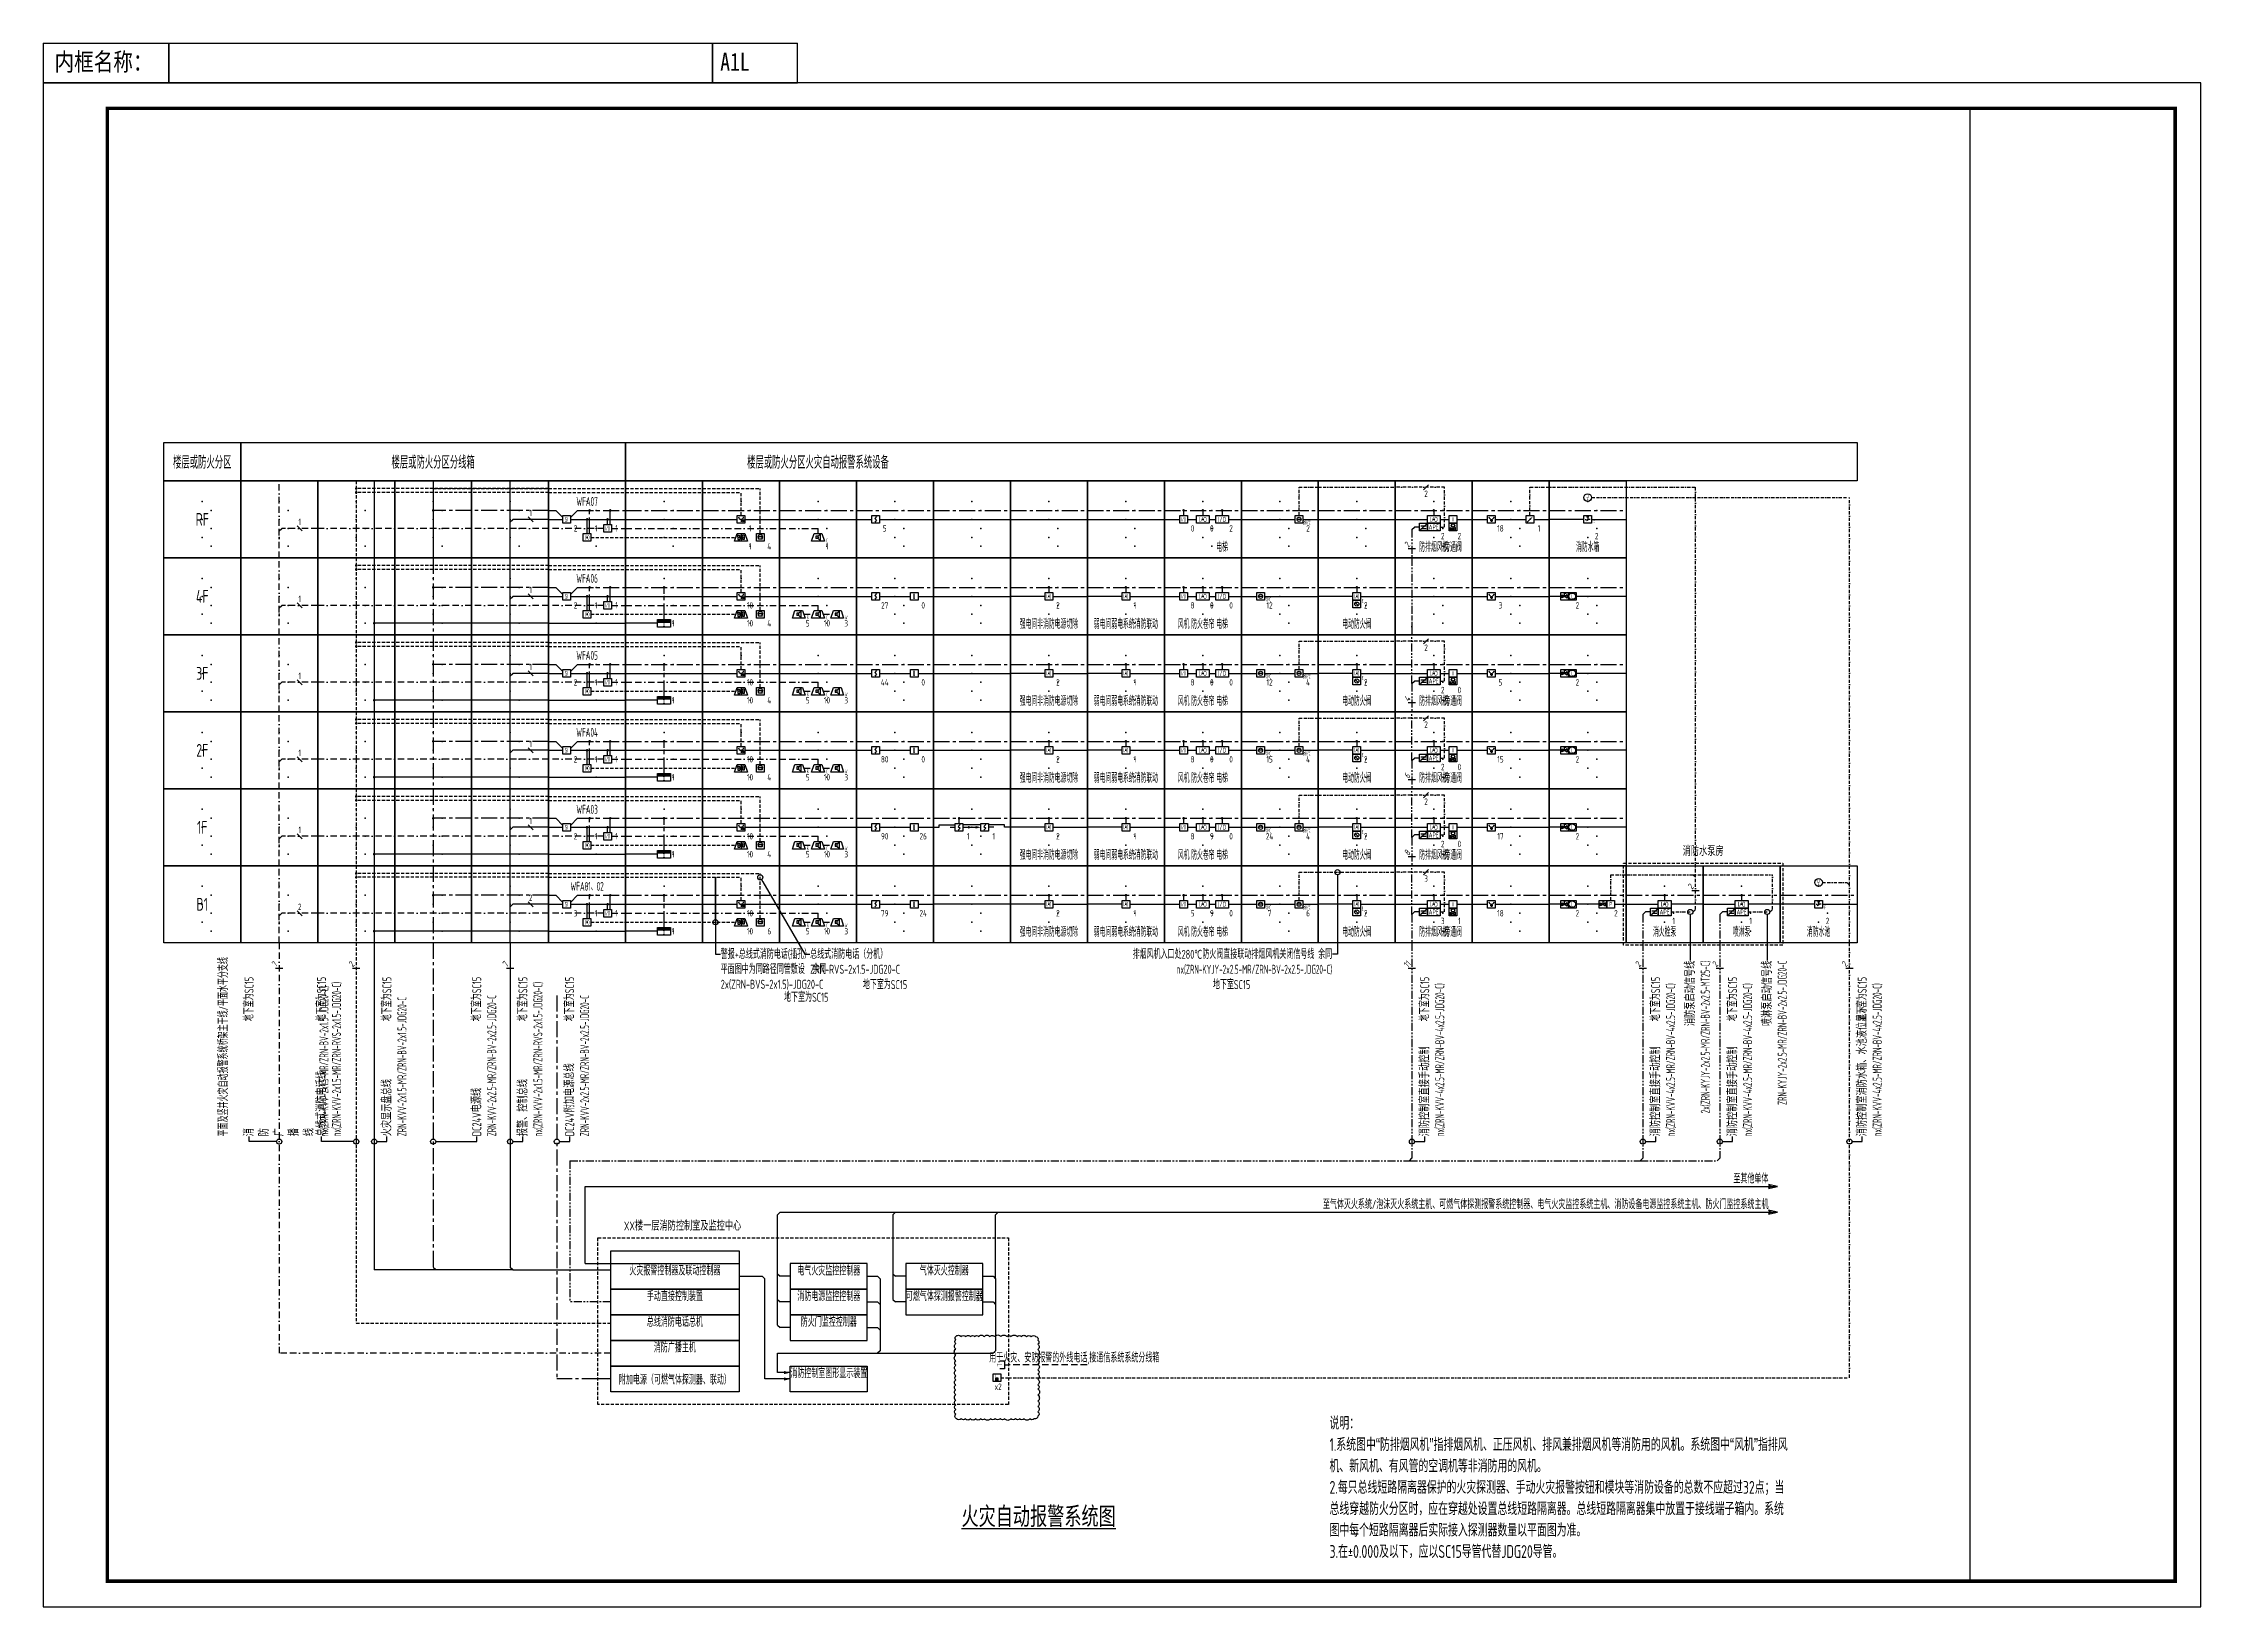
# Model space of a CAD drawing. Header units: millimetres. Extents: x -134159 to 349982, y -111568 to 195981.
# Drawn here: x -7701 to 76399, y -28881 to 32059 of the extents above; entities that cross this region are included whole.
import ezdxf
from ezdxf import colors
from ezdxf.entities.mleader import LeaderData, LeaderLine
from ezdxf.enums import TextEntityAlignment as Align
from ezdxf.math import Vec2, Vec3

# ---------------------------------------------------------------- set-up
doc = ezdxf.new("R2010")
doc.units = ezdxf.units.MM
doc.header["$LTSCALE"] = 500
doc.header["$MEASUREMENT"] = 0
for name, pattern in [('BORDER', [1.75, 0.5, -0.25, 0.5, -0.25, 0, -0.25]), ('BORDER2', [0.875, 0.25, -0.125, 0.25, -0.125, 0, -0.125]), ('CENTER', [2, 1.25, -0.25, 0.25, -0.25]), ('DASHED', [0.75, 0.5, -0.25]), ('HIDDEN', [0.375, 0.25, -0.125]), ('PHANTOM2', [1.25, 0.625, -0.125, 0.125, -0.125, 0.125, -0.125])]:
    doc.linetypes.add(name, pattern=pattern)
doc.layers.get('0').update_dxf_attribs({"linetype": 'CONTINUOUS'})
for name, color, linetype in [('E-BRST-WIRE', 2, 'BORDER'), ('E-CTRL-WIRE', 3, 'BORDER2'), ('E-FAS-DEVC', 3, 'CONTINUOUS'), ('E-FAS-WIRE', 4, 'CONTINUOUS'), ('E-FAS-WIRE2', 1, 'CENTER'), ('E-FAS-WIRE4', 4, 'PHANTOM2'), ('E-FAS-WIRE5', 4, 'HIDDEN'), ('E-GCS-DEVC', 3, 'CONTINUOUS'), ('E-GCS-WIRE', 4, 'DASHED'), ('E-POWR-EQPM', 3, 'CONTINUOUS'), ('E-REQU-DIMS', 30, 'CONTINUOUS'), ('E-UNIV-DIAG', 2, 'CONTINUOUS'), ('E-UNIV-DIAG2', 2, 'HIDDEN'), ('E-UNIV-EL', 140, 'CONTINUOUS'), ('E-UNIV-NOTE', 6, 'CONTINUOUS'), ('内框', 8, 'CONTINUOUS')]:
    doc.layers.add(name, color=color, linetype=linetype)
doc.styles.add('TH-STYLE1', font='Stfangso_0.ttf', dxfattribs={"width": 0.7})
doc.styles.add('TH-STYLE3', font='tssdeng.shx', dxfattribs={"width": 0.7, "bigfont": 'tssdchn.shx'})
doc.styles.add('黑体', font='')
doc.styles.get('黑体').set_extended_font_data('SimHei')

msp = doc.modelspace()

# ---------------------------------------------------------------- texts
at = {"layer": 'E-REQU-DIMS', "color": 6, "char_height": 350, "attachment_point": 4, "rotation": 90, "style": 'TH-STYLE3'}
for insert in [(325, -6060), (3150, -6060), (5700, -6060), (9200, -6060), (11000, -6060), (12821, -6060), (46150, -6060), (55150, -6060), (58150, -6060), (63200, -6060)]:
    msp.add_mtext('{\\W0.6;地下室为SC15}', dxfattribs=dict(at, insert=insert))
at = {"layer": 'E-REQU-DIMS', "color": 6, "char_height": 350, "attachment_point": 1, "style": 'TH-STYLE3'}
for s, insert in [('{\\W0.6;地下室为SC15}', (21176, -4949)), ('{\\W0.6;地下室为SC15}', (24246, -4456)), ('{\\W0.6;地下室SC15}', (37891, -4456))]:
    msp.add_mtext(s, dxfattribs=dict(at, insert=insert))
at = {"layer": 'E-UNIV-NOTE', "style": 'TH-STYLE3'}
for s, height, width, p in [('楼层或防火分区', 500, 0.5, (-1500, 15750)), ('楼层或防火分区分线箱', 500, 0.5, (7500, 15750)), ('楼层或防火分区火灾自动报警系统设备', 500, 0.5, (22500, 15750)), ('WFA07', 350, 0.5, (13500, 14200)), ('RF', 500, 0.7, (-1500, 13500)), ('2', 250, 0.7, (13050, 13150)), ('1', 250, 0.7, (13850, 13150)), ('1', 250, 0.7, (14650, 13150)), ('1', 250, 0.7, (19850, 13150)), ('5', 250, 0.7, (25100, 13150)), ('0', 250, 0.7, (37100, 13150)), ('0', 250, 0.7, (37850, 13150)), ('电梯', 350, 0.5, (38250, 12450)), ('2', 250, 0.7, (38600, 13150)), ('2', 250, 0.7, (41600, 13150)), ('防排烟风机', 350, 0.5, (46500, 12450)), ('2', 250, 0.7, (46850, 12850)), ('旁通阀', 350, 0.5, (47250, 12450)), ('2', 250, 0.7, (47500, 12850)), ('18', 250, 0.7, (49100, 13150)), ('1', 250, 0.7, (50600, 13150)), ('消防水箱', 350, 0.5, (52500, 12450)), ('2', 250, 0.7, (52850, 12850)), ('1', 250, 0.7, (19850, 12450)), ('4', 250, 0.7, (20600, 12450)), ('1', 250, 0.7, (22850, 12450)), ('WFA06', 350, 0.5, (13500, 11200)), ('4F', 500, 0.7, (-1500, 10500)), ('2', 250, 0.7, (13050, 10150)), ('1', 250, 0.7, (13850, 10150)), ('1', 250, 0.7, (14650, 10150)), ('10', 250, 0.7, (19850, 10150)), ('27', 250, 0.7, (25100, 10150)), ('0', 250, 0.7, (26600, 10150)), ('2', 250, 0.7, (31850, 10150)), ('1', 250, 0.7, (34850, 10150)), ('8', 250, 0.7, (37100, 10150)), ('0', 250, 0.7, (37850, 10150)), ('0', 250, 0.7, (38600, 10150)), ('12', 250, 0.7, (40100, 10150)), ('2', 250, 0.7, (43850, 10150)), ('3', 250, 0.7, (49100, 10150)), ('2', 250, 0.7, (52100, 10150)), ('1', 250, 0.7, (16850, 9450)), ('10', 250, 0.7, (19850, 9450)), ('4', 250, 0.7, (20600, 9450)), ('5', 250, 0.7, (22100, 9450)), ('10', 250, 0.7, (22850, 9450)), ('3', 250, 0.7, (23600, 9450)), ('强电间非消防电源切除', 350, 0.5, (31500, 9450)), ('弱电间弱电系统消防联动', 350, 0.5, (34500, 9450)), ('风机', 350, 0.5, (36750, 9450)), ('防火卷帘', 350, 0.5, (37500, 9450)), ('电梯', 350, 0.5, (38250, 9450)), ('电动防火阀', 350, 0.5, (43500, 9450)), ('3F', 500, 0.7, (-1500, 7500)), ('WFA05', 350, 0.5, (13500, 8200)), ('2', 250, 0.7, (13050, 7150)), ('1', 250, 0.7, (13850, 7150)), ('1', 250, 0.7, (14650, 7150)), ('10', 250, 0.7, (19850, 7150)), ('44', 250, 0.7, (25100, 7150)), ('0', 250, 0.7, (26600, 7150)), ('2', 250, 0.7, (31850, 7150)), ('1', 250, 0.7, (34850, 7150)), ('8', 250, 0.7, (37100, 7150)), ('0', 250, 0.7, (37850, 7150)), ('0', 250, 0.7, (38600, 7150)), ('12', 250, 0.7, (40100, 7150)), ('4', 250, 0.7, (41600, 7150)), ('2', 250, 0.7, (43850, 7150)), ('2', 250, 0.7, (46850, 6850)), ('0', 250, 0.7, (47500, 6850)), ('5', 250, 0.7, (49100, 7150)), ('2', 250, 0.7, (52100, 7150)), ('1', 250, 0.7, (16850, 6450)), ('10', 250, 0.7, (19850, 6450)), ('4', 250, 0.7, (20600, 6450)), ('5', 250, 0.7, (22100, 6450)), ('10', 250, 0.7, (22850, 6450)), ('3', 250, 0.7, (23600, 6450)), ('强电间非消防电源切除', 350, 0.5, (31500, 6450)), ('弱电间弱电系统消防联动', 350, 0.5, (34500, 6450)), ('风机', 350, 0.5, (36750, 6450)), ('防火卷帘', 350, 0.5, (37500, 6450)), ('电梯', 350, 0.5, (38250, 6450)), ('电动防火阀', 350, 0.5, (43500, 6450)), ('防排烟风机', 350, 0.5, (46500, 6450)), ('旁通阀', 350, 0.5, (47258, 6450)), ('WFA04', 350, 0.5, (13500, 5200)), ('2F', 500, 0.7, (-1500, 4500)), ('2', 250, 0.7, (13050, 4150)), ('1', 250, 0.7, (13850, 4150)), ('1', 250, 0.7, (14650, 4150)), ('10', 250, 0.7, (19850, 4150)), ('80', 250, 0.7, (25100, 4150)), ('0', 250, 0.7, (26600, 4150)), ('2', 250, 0.7, (31850, 4150)), ('1', 250, 0.7, (34850, 4150)), ('8', 250, 0.7, (37100, 4150)), ('0', 250, 0.7, (37850, 4150)), ('0', 250, 0.7, (38600, 4150)), ('15', 250, 0.7, (40100, 4150)), ('4', 250, 0.7, (41600, 4150)), ('2', 250, 0.7, (43850, 4150)), ('15', 250, 0.7, (49100, 4150)), ('2', 250, 0.7, (52100, 4150)), ('1', 250, 0.7, (16850, 3450)), ('10', 250, 0.7, (19850, 3450)), ('4', 250, 0.7, (20600, 3450)), ('5', 250, 0.7, (22100, 3450)), ('10', 250, 0.7, (22850, 3450)), ('3', 250, 0.7, (23600, 3450)), ('强电间非消防电源切除', 350, 0.5, (31500, 3450)), ('弱电间弱电系统消防联动', 350, 0.5, (34500, 3450)), ('风机', 350, 0.5, (36750, 3450)), ('防火卷帘', 350, 0.5, (37500, 3450)), ('电梯', 350, 0.5, (38250, 3450)), ('电动防火阀', 350, 0.5, (43500, 3450)), ('防排烟风机', 350, 0.5, (46500, 3450)), ('2', 250, 0.7, (46850, 3850)), ('旁通阀', 350, 0.5, (47258, 3450)), ('0', 250, 0.7, (47500, 3850)), ('1F', 500, 0.7, (-1500, 1500)), ('WFA03', 350, 0.5, (13500, 2200)), ('2', 250, 0.7, (13050, 1150)), ('1', 250, 0.7, (13850, 1150)), ('1', 250, 0.7, (14650, 1150)), ('10', 250, 0.7, (19850, 1150)), ('90', 250, 0.7, (25100, 1150)), ('26', 250, 0.7, (26600, 1150)), ('1', 250, 0.7, (28350, 1150)), ('1', 250, 0.7, (29350, 1150)), ('2', 250, 0.7, (31850, 1150)), ('1', 250, 0.7, (34850, 1150)), ('8', 250, 0.7, (37100, 1150)), ('9', 250, 0.7, (37850, 1150)), ('0', 250, 0.7, (38600, 1150)), ('24', 250, 0.7, (40100, 1150)), ('4', 250, 0.7, (41600, 1150)), ('2', 250, 0.7, (43850, 1150)), ('2', 250, 0.7, (46850, 850)), ('0', 250, 0.7, (47500, 850)), ('17', 250, 0.7, (49100, 1150)), ('2', 250, 0.7, (52100, 1150)), ('1', 250, 0.7, (16850, 450)), ('10', 250, 0.7, (19850, 450)), ('4', 250, 0.7, (20600, 450)), ('5', 250, 0.7, (22100, 450)), ('10', 250, 0.7, (22850, 450)), ('3', 250, 0.7, (23600, 450)), ('强电间非消防电源切除', 350, 0.5, (31500, 450)), ('弱电间弱电系统消防联动', 350, 0.5, (34500, 450)), ('风机', 350, 0.5, (36750, 450)), ('防火卷帘', 350, 0.5, (37500, 450)), ('电梯', 350, 0.5, (38250, 450)), ('电动防火阀', 350, 0.5, (43500, 450)), ('防排烟风机', 350, 0.5, (46500, 450)), ('旁通阀', 350, 0.5, (47258, 450)), ('WFA01、02', 350, 0.5, (13500, -800)), ('B1', 500, 0.7, (-1500, -1500)), ('3', 250, 0.7, (13050, -1850)), ('1', 250, 0.7, (13850, -1850)), ('1', 250, 0.7, (14650, -1850)), ('1', 250, 0.7, (16850, -2550)), ('10', 250, 0.7, (19850, -1850)), ('10', 250, 0.7, (19850, -2550)), ('6', 250, 0.7, (20600, -2550)), ('5', 250, 0.7, (22100, -2550)), ('10', 250, 0.7, (22850, -2550)), ('3', 250, 0.7, (23600, -2550)), ('79', 250, 0.7, (25100, -1850)), ('24', 250, 0.7, (26600, -1850)), ('强电间非消防电源切除', 350, 0.5, (31500, -2550)), ('2', 250, 0.7, (31850, -1850)), ('弱电间弱电系统消防联动', 350, 0.5, (34500, -2550)), ('1', 250, 0.7, (34850, -1850)), ('风机', 350, 0.5, (36750, -2550)), ('5', 250, 0.7, (37100, -1850)), ('防火卷帘', 350, 0.5, (37500, -2550)), ('9', 250, 0.7, (37850, -1850)), ('电梯', 350, 0.5, (38250, -2550)), ('0', 250, 0.7, (38600, -1850)), ('7', 250, 0.7, (40100, -1850)), ('6', 250, 0.7, (41600, -1850)), ('电动防火阀', 350, 0.5, (43500, -2550)), ('2', 250, 0.7, (43850, -1850)), ('防排烟风机', 350, 0.5, (46500, -2550)), ('3', 250, 0.7, (46850, -2150)), ('旁通阀', 350, 0.5, (47258, -2550)), ('1', 250, 0.7, (47500, -2150)), ('18', 250, 0.7, (49100, -1850)), ('2', 250, 0.7, (52100, -1850)), ('2', 250, 0.7, (53600, -1850)), ('消火栓泵', 350, 0.5, (55500, -2550)), ('1', 250, 0.7, (55850, -2150)), ('喷淋泵', 350, 0.5, (58500, -2550)), ('1', 250, 0.7, (58850, -2150)), ('消防水池', 350, 0.5, (61500, -2550)), ('2', 250, 0.7, (61850, -2150)), ('2', 250, 0.7, (61850, -2150)), ('火灾报警控制器及联动控制器', 350, 0.6, (16921, -15750)), ('电气火灾监控控制器', 350, 0.6, (22921, -15750)), ('气体灭火控制器', 350, 0.6, (27421, -15750)), ('手动直接控制装置', 350, 0.6, (16921, -16750)), ('消防电源监控控制器', 350, 0.6, (22921, -16750)), ('可燃气体探测报警控制器', 350, 0.6, (27421, -16750)), ('总线消防电话总机', 350, 0.6, (16921, -17750)), ('防火门监控控制器', 350, 0.6, (22921, -17750)), ('消防广播主机', 350, 0.6, (16921, -18750)), ('用于火灾、安防报警的外线电话,接通信系统系统分线箱', 350, 0.6, (32491, -19177)), ('附加电源（可燃气体探测器、联动）', 350, 0.6, (16921, -20000)), ('消防控制室图形显示装置', 350, 0.6, (22921, -19750)), ('x2', 250, 0.7, (29521, -20300))]:
    msp.add_text(s, height=height, dxfattribs=dict(at, width=width)).set_placement(p, align=Align.MIDDLE)
at = {"layer": 'E-UNIV-NOTE', "style": 'TH-STYLE3', "width": 0.7}
for s, p in [('消防水泵房', (57000, 600)), ('XX楼一层消防控制室及监控中心', (17221, -14000))]:
    msp.add_text(s, height=350, rotation=360, dxfattribs=at).set_placement(p, align=Align.MIDDLE)
at = {"layer": 'E-UNIV-NOTE', "style": 'TH-STYLE3', "width": 0.6}
msp.add_text('平面及竖井火灾自动报警系统桥架主干线/平面水平分支线', height=350, rotation=90, dxfattribs=at).set_placement((-675, -10550), align=Align.MIDDLE_LEFT)
for s, p in [('至其他单体', (59546, -12200)), ('至气体灭火系统/泡沫灭火系统主机、可燃气体探测报警系统控制器、电气火灾监控系统主机、消防设备电源监控系统主机、防火门监控系统主机', (59546, -13200))]:
    msp.add_text(s, height=350, dxfattribs=at).set_placement(p, align=Align.MIDDLE_RIGHT)
at = {"layer": 'E-UNIV-NOTE', "insert": (42437, -21473), "char_height": 500, "width": 17877.26, "attachment_point": 1, "style": 'TH-STYLE3'}
msp.add_mtext('说明：\\P1.系统图中“防排烟风机”指排烟风机、正压风机、排风兼排烟风机等消防用的风机。系统图中“风机”指排风机、新风机、有风管的空调机等非消防用的风机。\\P2.每只总线短路隔离器保护的火灾探测器、手动火灾报警按钮和模块等消防设备的总数不应超过32点；当总线穿越防火分区时，应在穿越处设置总线短路隔离器。总线短路隔离器集中放置于接线端子箱内。系统图中每个短路隔离器后实际接入探测器数量以平面图为准。\\P3.在{\\H0.875x;±}0.000及以下，应以SC15导管代替JDG20导管。', dxfattribs=at)
at = {"layer": 'E-UNIV-NOTE', "insert": (31099, -25381), "char_height": 700, "attachment_point": 5, "style": 'TH-STYLE1'}
msp.add_mtext('{\\L火灾自动报警系统图}', dxfattribs=at)

# ---------------------------------------------------------------- blocks, each defined once
blk = doc.blocks.new('E-ES01')
blk.add_lwpolyline([(0, 3000), (3000, 3000), (3000, 0), (0, 0)], close=True)
for p in [(1500, 2200), (1850, 1850), (1500, 1500), (1850, 1150), (1500, 800), (1850, 450)]:
    blk.add_point(p)
blk = doc.blocks.new('E-ANNO04')
blk.add_line((-1, -1), (1, 1))
at = {"style": 'TH-STYLE3', "width": 0.7}
blk.add_attdef('N', text='', height=2.5, dxfattribs=at).set_placement((0, 2.5), align=Align.MIDDLE)
blk = doc.blocks.new('E-BFAS110')
blk.add_lwpolyline([(-1.5, -1.5), (-1.5, 1.5), (1.5, 1.5), (1.5, -1.5)], close=True)
at = {"layer": 'E-UNIV-EL'}
blk.add_lwpolyline([(0.35, 1.06), (-0.35, 0.35), (0.35, -0.35), (-0.35, -1.06)], dxfattribs=at)
blk = doc.blocks.new('E-BFAS120')
blk.add_lwpolyline([(-1.5, -1.5), (-1.5, 1.5), (1.5, 1.5), (1.5, -1.5)], close=True)
at = {"layer": 'E-UNIV-EL'}
blk.add_line((0, -1), (0, 1), dxfattribs=at)
at = {"layer": 'E-UNIV-EL', "const_width": 0.25}
blk.add_lwpolyline([(-0.125, -0.75, 1), (0.125, -0.75, 1)], format="xyb", close=True, dxfattribs=at)
blk = doc.blocks.new('E-BFAS112')
blk.add_lwpolyline([(-1.5, -1.5), (-1.5, 1.5), (1.5, 1.5), (1.5, -1.5)], close=True)
at = {"layer": 'E-UNIV-EL'}
for p, q in [((-3.5, 0), (-1.5, 0)), ((1.5, 0), (3.5, 0))]:
    blk.add_line(p, q, dxfattribs=at)
blk.add_lwpolyline([(0.35, 1.06), (-0.35, 0.35), (0.35, -0.35), (-0.35, -1.06)], dxfattribs=at)
blk.add_lwpolyline([(3.5, 0, 1, 0, 0), (5.5, 0, 0, 0, 0)], format="xyseb", dxfattribs=at)
blk = doc.blocks.new('E-BFAS113')
blk.add_lwpolyline([(-1.5, -1.5), (-1.5, 1.5), (1.5, 1.5), (1.5, -1.5)], close=True)
at = {"layer": 'E-UNIV-EL'}
for p, q in [((-5.5, 0), (-3.5, 0)), ((3.5, 0), (1.5, 0))]:
    blk.add_line(p, q, dxfattribs=at)
blk.add_lwpolyline([(-3.5, 0, 1, 0, 0), (-1.5, 0, 0, 0, 0)], format="xyseb", dxfattribs=at)
blk.add_lwpolyline([(0.35, 1.06), (-0.35, 0.35), (0.35, -0.35), (-0.35, -1.06)], dxfattribs=at)
blk = doc.blocks.new('E-BFAS610')
blk.add_lwpolyline([(-1.5, -1.5), (-1.5, 1.5), (1.5, 1.5), (1.5, -1.5)], close=True)
at = {"layer": 'E-UNIV-EL'}
for p, q in [((0, 0), (0, -1)), ((-0.5, -0.5), (0.5, -0.5))]:
    blk.add_line(p, q, dxfattribs=at)
blk.add_arc((0, 1), 1, 180, 0, dxfattribs=at)
blk = doc.blocks.new('E-BFAS220')
blk.add_lwpolyline([(-1.5, -1.5), (-1.5, 1.5), (1.5, 1.5), (1.5, -1.5)], close=True)
at = {"layer": 'E-UNIV-EL'}
blk.add_lwpolyline([(0.58, 0), (1, 0, 1), (-1, 0), (-0.58, 0)], format="xyb", dxfattribs=at)
blk.add_lwpolyline([(-0.75, -0.67), (-0.5, 0.33), (0.5, 0.33), (0.75, -0.67)], close=True, dxfattribs=at)
blk = doc.blocks.new('E-BFAS030')
blk.add_lwpolyline([(-2.5, -1.5), (-2.5, 1.5), (2.5, 1.5), (2.5, -1.5)], close=True)
at = {"layer": 'E-UNIV-EL'}
for p, q in [((-2.5, 1), (2.5, 1)), ((-2.5, 0.5), (2.5, 0.5))]:
    blk.add_line(p, q, dxfattribs=at)
at = {"layer": 'E-UNIV-EL', "style": 'TH-STYLE3', "width": 0.7}
blk.add_attdef('F', text='', height=1.5, dxfattribs=at).set_placement((0, -0.5), align=Align.MIDDLE)
blk = doc.blocks.new('E-BFAS620')
blk.add_lwpolyline([(-1.5, -1.5), (-1.5, 1.5), (1.5, 1.5), (1.5, -1.5)], close=True)
at = {"layer": 'E-UNIV-EL', "style": 'TH-STYLE3', "width": 0.7}
blk.add_attdef('F', text='', height=1.7, dxfattribs=at).set_placement((0, 0), align=Align.MIDDLE)
blk = doc.blocks.new('E-BFAS522')
blk.add_lwpolyline([(-1.5, -1.5), (-1.5, 1.5), (1.5, 1.5), (1.5, -1.5)], close=True)
at = {"layer": 'E-UNIV-EL'}
for p, q in [((-1.5, -1.5), (1.5, 1.5)), ((-1, 0.5), (1, 0.5)), ((-1, -0.5), (1, -0.5))]:
    blk.add_line(p, q, dxfattribs=at)
blk = doc.blocks.new('E-BFAS712')
blk.add_lwpolyline([(-1.5, -1.5), (-1.5, 1.5), (1.5, 1.5), (1.5, -1.5)], close=True)
at = {"layer": 'E-UNIV-EL'}
blk.add_line((1, 0), (-1, 0), dxfattribs=at)
blk.add_circle((0, 0), 0.8, dxfattribs=at)
at = {"layer": 'E-UNIV-EL', "style": 'TH-STYLE3', "width": 0.5}
blk.add_attdef('F', text='', height=1.5, dxfattribs=at).set_placement((3, -1.25), align=Align.MIDDLE)
blk = doc.blocks.new('E-BFAS730')
blk.add_lwpolyline([(-1.5, -1.5), (-1.5, 1.5), (1.5, 1.5), (1.5, -1.5)], close=True)
at = {"layer": 'E-UNIV-EL'}
blk.add_line((-0.71, 0.71), (0.71, -0.71), dxfattribs=at)
blk.add_circle((0, 0), 0.8, dxfattribs=at)
at = {"layer": 'E-UNIV-EL', "style": 'TH-STYLE3', "width": 0.5}
blk.add_attdef('F', text='', height=1.5, dxfattribs=at).set_placement((2.25, 1.25), align=Align.MIDDLE)
blk = doc.blocks.new('E-BFAS711')
blk.add_lwpolyline([(-1.5, -1.5), (-1.5, 1.5), (1.5, 1.5), (1.5, -1.5)], close=True)
at = {"layer": 'E-UNIV-EL'}
blk.add_line((1, 0), (-1, 0), dxfattribs=at)
blk.add_circle((0, 0), 0.8, dxfattribs=at)
at = {"layer": 'E-UNIV-EL', "style": 'TH-STYLE3', "width": 0.5}
blk.add_attdef('F', text='', height=1.5, dxfattribs=at).set_placement((3, -1.25), align=Align.MIDDLE)
blk = doc.blocks.new('E-BFAS212')
blk.add_lwpolyline([(-1.5, -1.5), (-1.5, 1.5), (1.5, 1.5), (1.5, -1.5)], close=True)
at = {"layer": 'E-UNIV-EL'}
blk.add_line((0, 0), (0, -1), dxfattribs=at)
for radius in [0.5, 0.25]:
    blk.add_circle((0.75, -0.5), radius, dxfattribs=at)
blk.add_arc((0, 1), 1, 180, 0, dxfattribs=at)
blk = doc.blocks.new('E-BFAS410-2')
blk.add_lwpolyline([(-2.5, -1.5), (-1.5, 1.5), (1.5, 1.5), (2.5, -1.5)], close=True)
at = {"layer": 'E-UNIV-EL'}
for p, q in [((0, 0.5), (-0.8, 0.5)), ((-0.8, 0.5), (-0.8, -0.5)), ((0, 0.5), (0.8, 1.2)), ((0, -0.5), (0, 0.5)), ((0.8, 1.2), (0.8, -1.2)), ((0, -0.5), (-0.8, -0.5)), ((0, -0.5), (0.8, -1.2))]:
    blk.add_line(p, q, dxfattribs=at)
at = {"layer": 'E-UNIV-EL', "style": 'TH-STYLE3', "width": 0.5}
blk.add_attdef('F', text='', height=1.5, dxfattribs=at).set_placement((3.5, -1.25), align=Align.MIDDLE)
blk = doc.blocks.new('E-BFAS410-3')
blk.add_lwpolyline([(-2.5, -1.5), (-1.5, 1.5), (1.5, 1.5), (2.5, -1.5)], close=True)
at = {"layer": 'E-UNIV-EL'}
for p, q in [((0, 0.5), (-0.8, 0.5)), ((-0.8, 0.5), (-0.8, -0.5)), ((0, 0.5), (0.8, 1.2)), ((0, -0.5), (0, 0.5)), ((0.8, 1.2), (0.8, -1.2)), ((0, -0.5), (-0.8, -0.5)), ((0, -0.5), (0.8, -1.2))]:
    blk.add_line(p, q, dxfattribs=at)
at = {"layer": 'E-UNIV-EL', "style": 'TH-STYLE3', "width": 0.5}
blk.add_attdef('F', text='', height=1.5, dxfattribs=at).set_placement((3.5, -1.25), align=Align.MIDDLE)
blk = doc.blocks.new('E-BFAS410-4')
blk.add_lwpolyline([(-2.5, -1.5), (-1.5, 1.5), (1.5, 1.5), (2.5, -1.5)], close=True)
at = {"layer": 'E-UNIV-EL'}
for p, q in [((0, 0.5), (-0.8, 0.5)), ((-0.8, 0.5), (-0.8, -0.5)), ((0, 0.5), (0.8, 1.2)), ((0, -0.5), (0, 0.5)), ((0.8, 1.2), (0.8, -1.2)), ((0, -0.5), (-0.8, -0.5)), ((0, -0.5), (0.8, -1.2))]:
    blk.add_line(p, q, dxfattribs=at)
at = {"layer": 'E-UNIV-EL', "style": 'TH-STYLE3', "width": 0.5}
blk.add_attdef('F', text='', height=1.5, dxfattribs=at).set_placement((3.5, -1.25), align=Align.MIDDLE)
blk = doc.blocks.new('E-BFAS330')
blk.add_lwpolyline([(-2.5, -1.5), (-1.5, 1.5), (1.5, 1.5), (2.5, -1.5)], close=True)
at = {"layer": 'E-UNIV-EL'}
for p, q in [((-1.56, 1), (-0.24, 0.6)), ((-1.1, 0), (-1.56, 1)), ((-0.5, 0), (-1.3, 0)), ((-1.3, 0), (-1.3, -0.8)), ((-0.7, 0), (-0.24, 0.6)), ((-0.5, 0), (-0.5, -0.8)), ((0, 1.5), (0, -1.5)), ((0.6, 0.1), (0.6, -0.8)), ((1.2, 0.1), (1.2, -0.8)), ((-1.3, -0.8), (-0.5, -0.8)), ((1.2, -0.8), (0.6, -0.8))]:
    blk.add_line(p, q, dxfattribs=at)
blk.add_circle((0.9, 0.5), 0.5, dxfattribs=at)
blk = doc.blocks.new('E-BFAS621-2')
blk.add_lwpolyline([(-1.5, -1.5), (-1.5, 1.5), (1.5, 1.5), (1.5, -1.5)], close=True)
at = {"layer": 'E-UNIV-EL'}
for p in [(0, 0), (0.58, 1.15)]:
    blk.add_line(p, (0, 1.15), dxfattribs=at)
blk.add_lwpolyline([(1, -0.58), (1, 0.58), (-1, -0.58), (-1, 0.58)], close=True, dxfattribs=at)
blk = doc.blocks.new('E-BFAS520')
blk.add_lwpolyline([(-1.5, -1.5), (-1.5, 1.5), (1.5, 1.5), (1.5, -1.5)], close=True)
at = {"layer": 'E-UNIV-EL', "style": 'TH-STYLE3', "width": 0.5}
blk.add_attdef('F', text='', height=1.7, dxfattribs=at).set_placement((0, 0), align=Align.MIDDLE)
blk = doc.blocks.new('E-BFAS540')
blk.add_lwpolyline([(-1.5, -1.5), (-1.5, 1.5), (1.5, 1.5), (1.5, -1.5)], close=True)
at = {"layer": 'E-UNIV-EL', "style": 'TH-STYLE3', "width": 0.7}
blk.add_attdef('F', text='', height=1.7, dxfattribs=at).set_placement((0, 0), align=Align.MIDDLE)
blk = doc.blocks.new('E-BFAS622')
blk.add_lwpolyline([(-1.5, -1.5), (-1.5, 1.5), (1.5, 1.5), (1.5, -1.5)], close=True)
at = {"layer": 'E-UNIV-EL'}
blk.add_circle((0, 0), 1.3, dxfattribs=at)
at = {"layer": 'E-UNIV-EL', "style": 'TH-STYLE3', "width": 0.7}
blk.add_attdef('S', text='', height=1.7, dxfattribs=at).set_placement((0, 0), align=Align.MIDDLE)
blk = doc.blocks.new('E-BDB004')
blk.add_lwpolyline([(-2.5, -1.5), (-2.5, 1.5), (2.5, 1.5), (2.5, -1.5)], close=True)
at = {"layer": 'E-UNIV-EL', "style": 'TH-STYLE3', "width": 0.7}
blk.add_attdef('BOX', text='', height=2, dxfattribs=at).set_placement((0, 0), align=Align.MIDDLE)
blk = doc.blocks.new('_DotBlank')
at = {"color": 0, "linetype": 'ByBlock', "lineweight": -2}
blk.add_line((-0.5, 0), (-1, 0), dxfattribs=at)
blk.add_circle((0, 0), 0.5, dxfattribs=at)
blk = doc.blocks.new('E-BFAS011')
blk.add_lwpolyline([(-2.5, -1.5), (-2.5, 1.5), (2.5, 1.5), (2.5, -1.5)], close=True)
at = {"layer": 'E-UNIV-EL', "style": 'TH-STYLE3', "width": 0.7}
blk.add_attdef('F', text='', height=2, dxfattribs=at).set_placement((0, 0), align=Align.MIDDLE)
blk = doc.blocks.new('E-BFAS622-2')
blk.add_lwpolyline([(-1.5, -1.5), (-1.5, 1.5), (1.5, 1.5), (1.5, -1.5)], close=True)
at = {"layer": 'E-UNIV-EL'}
blk.add_line((-1.06, -1.06), (0, 0), dxfattribs=at)
blk.add_lwpolyline([(0, 0, 0.75, 0, 0), (1.06, 1.06, 0, 0, 0)], format="xyseb", dxfattribs=at)
blk = doc.blocks.new('E-BFAS630-2')
blk.add_lwpolyline([(-1.5, -1.51), (-1.5, 1.49), (1.5, 1.49), (1.5, -1.51)], close=True)
at = {"layer": 'E-UNIV-EL'}
for p, q in [((0, 0.7), (0, 0.5)), ((0, 0.4), (0, 0.25)), ((0, 0.15), (0, 0)), ((0.2, 1.07), (0.45, 1.07)), ((-1, -0.01), (-0.5, -0.01)), ((0, -0.1), (0, -0.3))]:
    blk.add_line(p, q, dxfattribs=at)
blk.add_lwpolyline([(0, 1.45, -0.533333), (0, 0.7, -0.533333)], format="xyb", close=True, dxfattribs=at)
blk.add_lwpolyline([(1, -0.01), (0.5, -0.01), (-0.5, -0.59)], dxfattribs=at)
at = {"layer": 'E-UNIV-EL', "style": 'TH-STYLE3', "width": 0.5}
blk.add_attdef('F', text='', height=1.5, dxfattribs=at).set_placement((2.5, -1.26), align=Align.MIDDLE)
blk = doc.blocks.new('E-BFAS630-3')
blk.add_circle((0, 0), 1.5)
at = {"layer": 'E-UNIV-EL', "style": 'TH-STYLE3', "width": 0.5}
for p in [(0, 0.75), (0, -0.75)]:
    blk.add_attdef('F', text='', height=1.5, dxfattribs=at).set_placement(p, align=Align.MIDDLE)
blk = doc.blocks.new('E-BFAS630-4')
blk.add_lwpolyline([(-1.5, -1.5), (-1.5, 1.5), (1.5, 1.5), (1.5, -1.5)], close=True)
at = {"layer": 'E-UNIV-EL'}
for points in [[(-0.5, -0.25), (-0.5, -1.25), (0.5, -1.25), (0.5, -0.25)], [(-0.3, -0.45), (-0.3, -1.05), (0.3, -1.05), (0.3, -0.45)]]:
    blk.add_lwpolyline(points, close=True, dxfattribs=at)
at = {"layer": 'E-UNIV-EL', "style": 'TH-STYLE3', "width": 0.5}
blk.add_attdef('F', text='', height=1.5, dxfattribs=at).set_placement((0, 0.75), align=Align.MIDDLE)
blk = doc.blocks.new('E-BGC10')
for p, q in [((-1.5, 1.5), (-1.5, 3.3)), ((1.5, 1.5), (-1.5, 1.5)), ((0, 1.5), (0, 0)), ((1.5, 1.5), (1.5, 3.3))]:
    blk.add_line(p, q)
at = {"layer": 'E-UNIV-EL', "style": 'TH-STYLE3', "width": 0.7}
blk.add_attdef('SOCKET', text='', height=2, dxfattribs=at).set_placement((0, 3.5), align=Align.MIDDLE)
blk = doc.blocks.new('E-BFAS621-4')
blk.add_lwpolyline([(-1.5, -1.5), (-1.5, 1.5), (1.5, 1.5), (1.5, -1.5)], close=True)
at = {"layer": 'E-UNIV-EL'}
blk.add_line((0, 0), (0, -0.7), dxfattribs=at)
blk.add_lwpolyline([(1, -1.28), (1, -0.12), (-1, -1.28), (-1, -0.12)], close=True, dxfattribs=at)
blk.add_circle((0, 0.65), 0.65, dxfattribs=at)
at = {"layer": 'E-UNIV-EL', "style": 'TH-STYLE3', "width": 0.7}
blk.add_attdef('F', text='', height=1, dxfattribs=at).set_placement((0, 0.65), align=Align.MIDDLE)
blk = doc.blocks.new('E-BFAS510')
blk.add_lwpolyline([(-1.5, -1.5), (-1.5, 1.5), (1.5, 1.5), (1.5, -1.5)], close=True)
at = {"layer": 'E-UNIV-EL', "style": 'TH-STYLE3', "width": 0.7}
blk.add_attdef('F', text='', height=1.7, dxfattribs=at).set_placement((0, 0), align=Align.MIDDLE)
blk = doc.blocks.new('THAPE_A1L_inner')
at = {"layer": '内框'}
for p, q in [((0, 609.4), (0, 594)), ((0, 609.4), (294, 609.4)), ((49, 594), (49, 609.4)), ((49, 609.4), (49, 594)), ((260.87, 594), (260.84, 609.4)), ((260.84, 609.4), (260.87, 594)), ((294, 594), (294, 609.4)), ((0, 594), (49, 594)), ((28, 594), (0, 594)), ((84, 594), (28, 594)), ((49, 594), (260.87, 594)), ((196, 594), (84, 594)), ((294, 594), (196, 594)), ((260.87, 594), (294, 594))]:
    blk.add_line(p, q, dxfattribs=at)
blk.add_lwpolyline([(0, 0), (841, 0), (841, 594), (0, 594)], close=True, dxfattribs=at)
at = {"layer": '内框', "const_width": 1.4}
blk.add_lwpolyline([(25, 584), (25, 10), (831, 10), (831, 584)], close=True, dxfattribs=at)
at = {"layer": '内框', "const_width": 0.5}
blk.add_lwpolyline([(751, 584), (751, 10)], dxfattribs=at)
at = {"layer": '内框', "style": '黑体', "width": 0.8}
for s, p in [('内框名称：', (4.43, 598.65)), ('A1L', (263.9, 598.64))]:
    blk.add_text(s, height=7, dxfattribs=at).set_placement(p)
blk.add_attdef('内框名称', (51.53, 598.63), '', height=7, dxfattribs=at)

# ---------------------------------------------------------------- linework, layer by layer
at = {"layer": 'E-BRST-WIRE'}
for p, q in [((1500, 12000), (1500, 15000)), ((1500, 13050), (1600, 13150)), ((3000, 13150), (1600, 13150)), ((12000, 13150), (3000, 13150)), ((14150, 13150), (12000, 13150)), ((14450, 13150), (15000, 13150)), ((15000, 13150), (18000, 13150)), ((18000, 13150), (21000, 13150)), ((21000, 13150), (22500, 13150)), ((22500, 12950), (22500, 13150)), ((1500, 9000), (1500, 12000)), ((1500, 10050), (1600, 10150)), ((3000, 10150), (1600, 10150)), ((12000, 10150), (3000, 10150)), ((14150, 10150), (12000, 10150)), ((14450, 10150), (15000, 10150)), ((15000, 10150), (18000, 10150)), ((18000, 10150), (21000, 10150)), ((21000, 10150), (22500, 10150)), ((22500, 9950), (22500, 10150)), ((21950, 9800), (22300, 9800)), ((22700, 9800), (23050, 9800)), ((1500, 6000), (1500, 9000)), ((1500, 7050), (1600, 7150)), ((3000, 7150), (1600, 7150)), ((12000, 7150), (3000, 7150)), ((14150, 7150), (12000, 7150)), ((14450, 7150), (15000, 7150)), ((15000, 7150), (18000, 7150)), ((18000, 7150), (21000, 7150)), ((21000, 7150), (22500, 7150)), ((21950, 6800), (22300, 6800)), ((22500, 6950), (22500, 7150)), ((22700, 6800), (23050, 6800)), ((1500, 3000), (1500, 6000)), ((1500, 4050), (1600, 4150)), ((3000, 4150), (1600, 4150)), ((12000, 4150), (3000, 4150)), ((14150, 4150), (12000, 4150)), ((14450, 4150), (15000, 4150)), ((15000, 4150), (18000, 4150)), ((18000, 4150), (21000, 4150)), ((21000, 4150), (22500, 4150)), ((21950, 3800), (22300, 3800)), ((22500, 3950), (22500, 4150)), ((22700, 3800), (23050, 3800)), ((1500, 0), (1500, 3000)), ((1500, 1050), (1600, 1150)), ((3000, 1150), (1600, 1150)), ((12000, 1150), (3000, 1150)), ((14150, 1150), (12000, 1150)), ((14450, 1150), (15000, 1150)), ((15000, 1150), (18000, 1150)), ((18000, 1150), (21000, 1150)), ((21000, 1150), (22500, 1150)), ((22500, 950), (22500, 1150)), ((1500, -3000), (1500, 0)), ((21950, 800), (22300, 800)), ((22700, 800), (23050, 800)), ((1500, -1950), (1600, -1850)), ((3000, -1850), (1600, -1850)), ((12000, -1850), (3000, -1850)), ((14150, -1850), (12000, -1850)), ((14450, -1850), (15000, -1850)), ((15000, -1850), (18000, -1850)), ((18000, -1850), (21000, -1850)), ((21000, -1850), (22500, -1850)), ((21950, -2200), (22300, -2200)), ((22500, -2050), (22500, -1850)), ((22700, -2200), (23050, -2200)), ((1500, -3000), (1500, -19000)), ((14421, -19000), (1500, -19000))]:
    msp.add_line(p, q, dxfattribs=at)
at = {"layer": 'E-CTRL-WIRE'}
for p, q in [((41250, 13650), (41250, 14750)), ((41250, 14750), (42000, 14750)), ((42000, 14750), (45000, 14750)), ((46925, 14750), (45000, 14750)), ((46925, 13200), (46925, 14750)), ((50250, 13650), (50250, 14750)), ((50250, 14750), (56700, 14750)), ((52650, 14350), (62700, 14350)), ((56700, -250), (56700, 14750)), ((62700, -750), (62700, 14350)), ((46750, 13200), (46925, 13200)), ((45650, 9700), (45650, 9000)), ((41250, 7650), (41250, 8750)), ((41250, 8750), (42000, 8750)), ((42000, 8750), (45000, 8750)), ((46925, 8750), (45000, 8750)), ((46925, 7200), (46925, 8750)), ((46750, 7200), (46925, 7200)), ((41250, 4650), (41250, 5750)), ((41250, 5750), (42000, 5750)), ((42000, 5750), (45000, 5750)), ((46925, 5750), (45000, 5750)), ((46925, 4200), (46925, 5750)), ((46750, 4200), (46925, 4200)), ((41250, 1650), (41250, 2750)), ((41250, 2750), (42000, 2750)), ((42000, 2750), (45000, 2750)), ((46925, 2750), (45000, 2750)), ((46925, 1200), (46925, 2750)), ((46750, 1200), (46925, 1200)), ((41250, -1350), (41250, -250)), ((41250, -250), (42000, -250)), ((42000, -250), (45000, -250)), ((46925, -250), (45000, -250)), ((46925, -1800), (46925, -250)), ((53400, -1350), (53400, -350)), ((53400, -350), (56600, -350)), ((56700, -450), (56600, -350)), ((56600, -350), (59700, -350)), ((56700, -450), (56700, -250)), ((56700, -1700), (56700, -450)), ((59700, -1700), (59700, -350)), ((61650, -650), (62600, -650)), ((62600, -650), (62700, -750)), ((62700, -3000), (62700, -750)), ((46750, -1800), (46925, -1800)), ((55750, -1800), (56600, -1800)), ((55750, -1800), (56600, -1800)), ((56600, -1800), (56700, -1700)), ((58750, -1800), (59600, -1800)), ((59600, -1800), (59700, -1700)), ((62700, -19950), (62700, -3000)), ((29621, -19950), (29921, -19950)), ((29921, -19950), (62700, -19950))]:
    msp.add_line(p, q, dxfattribs=at)
at = {"layer": 'E-FAS-DEVC'}
msp.add_line((14421, -15500), (19421, -15500), dxfattribs=at)
for points in [[(14421, -16500), (14421, -15000), (19421, -15000), (19421, -16500)], [(24421, -16500), (24421, -15500), (21421, -15500), (21421, -16500)], [(28921, -16500), (28921, -15500), (25921, -15500), (25921, -16500)], [(14421, -17500), (14421, -16500), (19421, -16500), (19421, -17500)], [(24421, -17500), (24421, -16500), (21421, -16500), (21421, -17500)], [(28921, -17500), (28921, -16500), (25921, -16500), (25921, -17500)], [(14421, -18500), (14421, -17500), (19421, -17500), (19421, -18500)], [(24421, -18500), (24421, -17500), (21421, -17500), (21421, -18500)], [(14421, -19500), (14421, -18500), (19421, -18500), (19421, -19500)], [(14421, -20500), (14421, -19500), (19421, -19500), (19421, -20500)], [(21421, -20500), (21421, -19500), (24421, -19500), (24421, -20500)]]:
    msp.add_lwpolyline(points, close=True, dxfattribs=at)
for points in [[(21171, -19750, 125, 0, 0), (21421, -19750, 0, 0, 0)], [(21171, -20000, 125, 0, 0), (21421, -20000, 0, 0, 0)]]:
    msp.add_lwpolyline(points, format="xyseb", dxfattribs=at)
at = {"layer": 'E-FAS-WIRE'}
for p, q in [((5200, 15000), (5200, 12000)), ((7500, 15000), (7500, 12000)), ((10500, 12000), (10500, 15000)), ((10500, 13400), (10600, 13500)), ((12000, 13500), (10600, 13500)), ((12000, 13500), (12550, 13500)), ((12850, 13500), (15000, 13500)), ((13500, 12950), (13500, 13500)), ((14300, 13300), (14300, 13500)), ((15000, 13500), (18000, 13500)), ((18000, 13500), (19350, 13500)), ((19650, 13500), (21000, 13500)), ((21000, 13500), (24000, 13500)), ((24000, 13500), (24600, 13500)), ((24900, 13500), (27000, 13500)), ((27000, 13500), (30000, 13500)), ((30000, 13500), (33000, 13500)), ((33000, 13500), (36000, 13500)), ((36000, 13500), (36600, 13500)), ((36900, 13500), (37250, 13500)), ((37750, 13500), (38000, 13500)), ((38500, 13500), (39000, 13500)), ((39000, 13500), (41100, 13500)), ((41400, 13500), (42000, 13500)), ((42000, 13500), (45000, 13500)), ((45000, 13500), (46250, 13500)), ((46750, 13500), (47100, 13500)), ((47400, 13500), (48000, 13500)), ((48000, 13500), (48600, 13500)), ((48900, 13500), (50100, 13500)), ((50400, 13500), (51000, 13500)), ((52350, 13500), (51000, 13500)), ((52650, 13500), (54000, 13500)), ((5200, 12000), (5200, 9000)), ((10500, 9000), (10500, 12000)), ((10500, 10400), (10600, 10500)), ((12000, 10500), (10600, 10500)), ((12000, 10500), (12550, 10500)), ((12850, 10500), (15000, 10500)), ((13500, 9950), (13500, 10500)), ((14300, 10300), (14300, 10500)), ((15000, 10500), (18000, 10500)), ((18000, 10500), (19350, 10500)), ((19650, 10500), (21000, 10500)), ((21000, 10500), (24000, 10500)), ((24000, 10500), (24600, 10500)), ((24900, 10500), (26100, 10500)), ((26400, 10500), (27000, 10500)), ((27000, 10500), (30000, 10500)), ((31350, 10500), (30000, 10500)), ((31650, 10500), (33000, 10500)), ((34350, 10500), (33000, 10500)), ((34650, 10500), (36000, 10500)), ((36000, 10500), (36600, 10500)), ((36900, 10500), (37250, 10500)), ((37750, 10500), (38000, 10500)), ((38500, 10500), (39000, 10500)), ((39000, 10500), (39600, 10500)), ((39900, 10500), (42000, 10500)), ((43350, 10500), (42000, 10500)), ((43650, 10500), (45000, 10500)), ((45000, 10500), (48000, 10500)), ((48000, 10500), (48600, 10500)), ((48900, 10500), (51000, 10500)), ((51450, 10500), (51000, 10500)), ((54000, 10500), (52030, 10500)), ((12000, 9450), (5200, 9450)), ((12000, 9450), (15000, 9450)), ((16250, 9450), (15000, 9450)), ((5200, 9000), (5200, 6000)), ((10500, 6000), (10500, 9000)), ((10500, 7400), (10600, 7500)), ((12000, 7500), (10600, 7500)), ((12000, 7500), (12550, 7500)), ((12850, 7500), (15000, 7500)), ((13500, 6950), (13500, 7500)), ((14300, 7300), (14300, 7500)), ((15000, 7500), (18000, 7500)), ((18000, 7500), (19350, 7500)), ((19650, 7500), (21000, 7500)), ((21000, 7500), (24000, 7500)), ((24000, 7500), (24600, 7500)), ((24900, 7500), (26100, 7500)), ((26400, 7500), (27000, 7500)), ((27000, 7500), (30000, 7500)), ((31350, 7500), (30000, 7500)), ((31650, 7500), (33000, 7500)), ((34350, 7500), (33000, 7500)), ((34650, 7500), (36000, 7500)), ((36000, 7500), (36600, 7500)), ((36900, 7500), (37250, 7500)), ((37750, 7500), (38000, 7500)), ((38500, 7500), (39000, 7500)), ((39000, 7500), (39600, 7500)), ((39900, 7500), (41100, 7500)), ((41400, 7500), (42000, 7500)), ((43350, 7500), (42000, 7500)), ((43650, 7500), (45000, 7500)), ((45000, 7500), (46250, 7500)), ((46750, 7500), (47100, 7500)), ((47400, 7500), (48000, 7500)), ((48000, 7500), (48600, 7500)), ((48900, 7500), (51000, 7500)), ((51450, 7500), (51000, 7500)), ((54000, 7500), (52030, 7500)), ((12000, 6450), (5200, 6450)), ((5200, 6000), (5200, 3000)), ((10500, 3000), (10500, 6000)), ((12000, 6450), (15000, 6450)), ((16250, 6450), (15000, 6450)), ((10500, 4400), (10600, 4500)), ((12000, 4500), (10600, 4500)), ((12000, 4500), (12550, 4500)), ((12850, 4500), (15000, 4500)), ((13500, 3950), (13500, 4500)), ((14300, 4300), (14300, 4500)), ((15000, 4500), (18000, 4500)), ((18000, 4500), (19350, 4500)), ((19650, 4500), (21000, 4500)), ((21000, 4500), (24000, 4500)), ((24000, 4500), (24600, 4500)), ((24900, 4500), (26100, 4500)), ((26400, 4500), (27000, 4500)), ((27000, 4500), (30000, 4500)), ((31350, 4500), (30000, 4500)), ((31650, 4500), (33000, 4500)), ((34350, 4500), (33000, 4500)), ((34650, 4500), (36000, 4500)), ((36000, 4500), (36600, 4500)), ((36900, 4500), (37250, 4500)), ((37750, 4500), (38000, 4500)), ((38500, 4500), (39000, 4500)), ((39000, 4500), (39600, 4500)), ((39900, 4500), (41100, 4500)), ((41400, 4500), (42000, 4500)), ((43350, 4500), (42000, 4500)), ((43650, 4500), (45000, 4500)), ((45000, 4500), (46250, 4500)), ((46750, 4500), (47100, 4500)), ((47400, 4500), (48000, 4500)), ((48000, 4500), (48600, 4500)), ((48900, 4500), (51000, 4500)), ((51450, 4500), (51000, 4500)), ((54000, 4500), (52030, 4500)), ((12000, 3450), (5200, 3450)), ((12000, 3450), (15000, 3450)), ((16250, 3450), (15000, 3450)), ((5200, 3000), (5200, 0)), ((10500, 0), (10500, 3000)), ((10500, 1400), (10600, 1500)), ((12000, 1500), (10600, 1500)), ((12000, 1500), (12550, 1500)), ((12850, 1500), (15000, 1500)), ((13500, 950), (13500, 1500)), ((14300, 1300), (14300, 1500)), ((15000, 1500), (18000, 1500)), ((18000, 1500), (19350, 1500)), ((19650, 1500), (21000, 1500)), ((21000, 1500), (24000, 1500)), ((24000, 1500), (24600, 1500)), ((24900, 1500), (26100, 1500)), ((26400, 1500), (27000, 1500)), ((28850, 1600), (28150, 1600)), ((31350, 1500), (30000, 1500)), ((31650, 1500), (33000, 1500)), ((34350, 1500), (33000, 1500)), ((34650, 1500), (36000, 1500)), ((36000, 1500), (36600, 1500)), ((36900, 1500), (37250, 1500)), ((37750, 1500), (38000, 1500)), ((38500, 1500), (39000, 1500)), ((39000, 1500), (39600, 1500)), ((39900, 1500), (41100, 1500)), ((41400, 1500), (42000, 1500)), ((43350, 1500), (42000, 1500)), ((43650, 1500), (45000, 1500)), ((45000, 1500), (46250, 1500)), ((46750, 1500), (47100, 1500)), ((47400, 1500), (48000, 1500)), ((48000, 1500), (48600, 1500)), ((48900, 1500), (51000, 1500)), ((51450, 1500), (51000, 1500)), ((54000, 1500), (52030, 1500)), ((12000, 450), (5200, 450)), ((5200, 0), (5200, -3000)), ((10500, -3000), (10500, 0)), ((12000, 450), (15000, 450)), ((16250, 450), (15000, 450)), ((10500, -1600), (10600, -1500)), ((12000, -1500), (10600, -1500)), ((12000, -1500), (12550, -1500)), ((12850, -1500), (15000, -1500)), ((13500, -2050), (13500, -1500)), ((14300, -1700), (14300, -1500)), ((15000, -1500), (18000, -1500)), ((18000, -1500), (19350, -1500)), ((19650, -1500), (21000, -1500)), ((21000, -1500), (24000, -1500)), ((24000, -1500), (24600, -1500)), ((24900, -1500), (26100, -1500)), ((26400, -1500), (27000, -1500)), ((30000, -1500), (27000, -1500)), ((31350, -1500), (30000, -1500)), ((31500, -1150), (31500, -1350)), ((31650, -1500), (33000, -1500)), ((34350, -1500), (33000, -1500)), ((34650, -1500), (36000, -1500)), ((36000, -1500), (36600, -1500)), ((36900, -1500), (37250, -1500)), ((37750, -1500), (38000, -1500)), ((38500, -1500), (39000, -1500)), ((39000, -1500), (39600, -1500)), ((39900, -1500), (41100, -1500)), ((41400, -1500), (42000, -1500)), ((43350, -1500), (42000, -1500)), ((43650, -1500), (45000, -1500)), ((45000, -1500), (46250, -1500)), ((46750, -1500), (47100, -1500)), ((47400, -1500), (48000, -1500)), ((48000, -1500), (48600, -1500)), ((48900, -1500), (51000, -1500)), ((51450, -1500), (51000, -1500)), ((52950, -1500), (52030, -1500)), ((53550, -1500), (54000, -1500)), ((54000, -1500), (55250, -1500)), ((55500, -1150), (55500, -1350)), ((57000, -1500), (55750, -1500)), ((57000, -1500), (58250, -1500)), ((58500, -1150), (58500, -1350)), ((60000, -1500), (58750, -1500)), ((61350, -1500), (60000, -1500)), ((61650, -1500), (63000, -1500)), ((12000, -2550), (5200, -2550)), ((5200, -3000), (5200, -15750)), ((10500, -3000), (10500, -15650)), ((12000, -2550), (15000, -2550)), ((16250, -2550), (15000, -2550)), ((13421, -15500), (13421, -12500)), ((13421, -12500), (59899, -12500)), ((20921, -13600), (21021, -13500)), ((20921, -17900), (20921, -13600)), ((21021, -13500), (59899, -13500)), ((25421, -13600), (25521, -13500)), ((25421, -13600), (25421, -16900)), ((29421, -13600), (29521, -13500)), ((29421, -16100), (29421, -13600)), ((6900, -15750), (5200, -15750)), ((7600, -15750), (6900, -15750)), ((10600, -15750), (7600, -15750)), ((10600, -15750), (10500, -15650)), ((10600, -15750), (13921, -15750)), ((13421, -15500), (13921, -15500)), ((13921, -15500), (14421, -15500)), ((13921, -15750), (14421, -15750)), ((20921, -15900), (21021, -16000)), ((25421, -15900), (25521, -16000)), ((19421, -16000), (20321, -16000)), ((20321, -16000), (20421, -16100)), ((20421, -20000), (20421, -16100)), ((21421, -16000), (21021, -16000)), ((24421, -16000), (24821, -16000)), ((24921, -16100), (24821, -16000)), ((24921, -16100), (24921, -18900)), ((25921, -16000), (25521, -16000)), ((28921, -16000), (29321, -16000)), ((29321, -16000), (29421, -16100)), ((29421, -16100), (29421, -18900)), ((20921, -16900), (21021, -17000)), ((21421, -17000), (21021, -17000)), ((24421, -17000), (24821, -17000)), ((24821, -17000), (24921, -17100)), ((25421, -16900), (25521, -17000)), ((25921, -17000), (25521, -17000)), ((28921, -17000), (29321, -17000)), ((29321, -17000), (29421, -17100)), ((20921, -17900), (21021, -18000)), ((21421, -18000), (21021, -18000)), ((24421, -18000), (24821, -18000)), ((24821, -18000), (24921, -18100)), ((20921, -19750), (20921, -19000)), ((20921, -19000), (29321, -19000)), ((24921, -18900), (24821, -19000)), ((29321, -19000), (29421, -18900)), ((21421, -20000), (20421, -20000)), ((21421, -19750), (20921, -19750))]:
    msp.add_line(p, q, dxfattribs=at)
at = {"layer": 'E-FAS-WIRE', "const_width": 50}
for points in [[(7475, 13850, 1), (7525, 13850, 1)], [(13475, 13500, 1), (13525, 13500, 1)], [(14275, 13500, 1), (14325, 13500, 1)], [(13475, 10500, 1), (13525, 10500, 1)], [(14275, 10500, 1), (14325, 10500, 1)], [(5175, 9450, 1), (5225, 9450, 1)], [(13475, 7500, 1), (13525, 7500, 1)], [(14275, 7500, 1), (14325, 7500, 1)], [(5175, 6450, 1), (5225, 6450, 1)], [(13475, 4500, 1), (13525, 4500, 1)], [(14275, 4500, 1), (14325, 4500, 1)], [(5175, 3450, 1), (5225, 3450, 1)], [(13475, 1500, 1), (13525, 1500, 1)], [(14275, 1500, 1), (14325, 1500, 1)], [(5175, 450, 1), (5225, 450, 1)], [(13475, -1500, 1), (13525, -1500, 1)], [(14275, -1500, 1), (14325, -1500, 1)], [(31475, -1150, 1), (31525, -1150, 1)], [(55475, -1150, 1), (55525, -1150, 1)], [(58475, -1150, 1), (58525, -1150, 1)], [(5175, -2550, 1), (5225, -2550, 1)]]:
    msp.add_lwpolyline(points, format="xyb", close=True, dxfattribs=at)
at = {"layer": 'E-FAS-WIRE'}
for points in [[(27000, 1500), (27225, 1500), (27225, 1600), (27850, 1600)], [(30000, 1500), (29775, 1500), (29775, 1600), (29150, 1600)], [(59899, -12500), (59546, -12425), (59646, -12500), (59546, -12575), (59899, -12500)], [(59899, -13500), (59546, -13425), (59646, -13500), (59546, -13575), (59899, -13500)]]:
    msp.add_lwpolyline(points, dxfattribs=at)
at = {"layer": 'E-FAS-WIRE2'}
for p, q in [((12000, 13850), (7500, 13850)), ((12000, 13850), (12275, 13850)), ((12550, 13575), (12275, 13850)), ((12850, 13575), (13125, 13850)), ((13125, 13850), (15000, 13850)), ((13600, 12950), (13600, 13850)), ((14400, 13300), (14400, 13850)), ((15000, 13850), (18000, 13850)), ((18000, 13850), (21000, 13850)), ((21000, 13850), (24000, 13850)), ((24000, 13850), (27000, 13850)), ((27000, 13850), (30000, 13850)), ((30000, 13850), (33000, 13850)), ((33000, 13850), (36000, 13850)), ((36000, 13850), (39000, 13850)), ((36750, 13850), (36750, 13650)), ((37500, 13850), (37500, 13650)), ((38250, 13850), (38250, 13650)), ((39000, 13850), (42000, 13850)), ((42000, 13850), (45000, 13850)), ((45000, 13850), (48000, 13850)), ((46500, 13850), (46500, 13650)), ((48000, 13850), (51000, 13850)), ((51000, 13850), (54000, 13850)), ((7500, 12000), (7500, 9000)), ((12000, 10850), (7500, 10850)), ((12000, 10850), (12275, 10850)), ((12550, 10575), (12275, 10850)), ((12850, 10575), (13125, 10850)), ((13125, 10850), (15000, 10850)), ((13600, 9950), (13600, 10850)), ((14400, 10300), (14400, 10850)), ((15000, 10850), (18000, 10850)), ((16500, 9600), (16500, 10850)), ((18000, 10850), (21000, 10850)), ((21000, 10850), (24000, 10850)), ((24000, 10850), (27000, 10850)), ((27000, 10850), (30000, 10850)), ((30000, 10850), (33000, 10850)), ((31500, 10850), (31500, 10650)), ((33000, 10850), (36000, 10850)), ((34500, 10850), (34500, 10650)), ((36000, 10850), (39000, 10850)), ((36750, 10850), (36750, 10650)), ((37500, 10850), (37500, 10650)), ((38250, 10850), (38250, 10650)), ((39000, 10850), (42000, 10850)), ((42000, 10850), (45000, 10850)), ((43500, 10850), (43500, 10650)), ((45000, 10850), (48000, 10850)), ((48000, 10850), (51000, 10850)), ((51000, 10850), (54000, 10850)), ((7500, 9000), (7500, 6000)), ((12000, 7850), (7500, 7850)), ((12000, 7850), (12275, 7850)), ((12550, 7575), (12275, 7850)), ((12850, 7575), (13125, 7850)), ((13125, 7850), (15000, 7850)), ((13600, 6950), (13600, 7850)), ((14400, 7300), (14400, 7850)), ((15000, 7850), (18000, 7850)), ((16500, 6600), (16500, 7850)), ((18000, 7850), (21000, 7850)), ((21000, 7850), (24000, 7850)), ((24000, 7850), (27000, 7850)), ((27000, 7850), (30000, 7850)), ((30000, 7850), (33000, 7850)), ((31500, 7850), (31500, 7650)), ((33000, 7850), (36000, 7850)), ((34500, 7850), (34500, 7650)), ((36000, 7850), (39000, 7850)), ((36750, 7850), (36750, 7650)), ((37500, 7850), (37500, 7650)), ((38250, 7850), (38250, 7650)), ((39000, 7850), (42000, 7850)), ((42000, 7850), (45000, 7850)), ((43500, 7850), (43500, 7650)), ((45000, 7850), (48000, 7850)), ((46500, 7850), (46500, 7650)), ((48000, 7850), (51000, 7850)), ((51000, 7850), (54000, 7850)), ((7500, 6000), (7500, 3000)), ((12000, 4850), (7500, 4850)), ((12000, 4850), (12275, 4850)), ((12550, 4575), (12275, 4850)), ((12850, 4575), (13125, 4850)), ((13125, 4850), (15000, 4850)), ((13600, 3950), (13600, 4850)), ((14400, 4300), (14400, 4850)), ((15000, 4850), (18000, 4850)), ((16500, 3600), (16500, 4850)), ((18000, 4850), (21000, 4850)), ((21000, 4850), (24000, 4850)), ((24000, 4850), (27000, 4850)), ((27000, 4850), (30000, 4850)), ((30000, 4850), (33000, 4850)), ((31500, 4850), (31500, 4650)), ((33000, 4850), (36000, 4850)), ((34500, 4850), (34500, 4650)), ((36000, 4850), (39000, 4850)), ((36750, 4850), (36750, 4650)), ((37500, 4850), (37500, 4650)), ((38250, 4850), (38250, 4650)), ((39000, 4850), (42000, 4850)), ((42000, 4850), (45000, 4850)), ((43500, 4850), (43500, 4650)), ((45000, 4850), (48000, 4850)), ((46500, 4850), (46500, 4650)), ((48000, 4850), (51000, 4850)), ((51000, 4850), (54000, 4850)), ((7500, 3000), (7500, 0)), ((12000, 1850), (7500, 1850)), ((12000, 1850), (12275, 1850)), ((12550, 1575), (12275, 1850)), ((12850, 1575), (13125, 1850)), ((13125, 1850), (15000, 1850)), ((13600, 950), (13600, 1850)), ((14400, 1300), (14400, 1850)), ((15000, 1850), (18000, 1850)), ((16500, 600), (16500, 1850)), ((18000, 1850), (21000, 1850)), ((21000, 1850), (24000, 1850)), ((24000, 1850), (27000, 1850)), ((27000, 1850), (30000, 1850)), ((28000, 1650), (28000, 1850)), ((30000, 1850), (33000, 1850)), ((31500, 1850), (31500, 1650)), ((33000, 1850), (36000, 1850)), ((34500, 1850), (34500, 1650)), ((36000, 1850), (39000, 1850)), ((36750, 1850), (36750, 1650)), ((37500, 1850), (37500, 1650)), ((38250, 1850), (38250, 1650)), ((39000, 1850), (42000, 1850)), ((42000, 1850), (45000, 1850)), ((43500, 1850), (43500, 1650)), ((45000, 1850), (48000, 1850)), ((46500, 1850), (46500, 1650)), ((48000, 1850), (51000, 1850)), ((51000, 1850), (54000, 1850)), ((7500, 0), (7500, -3000)), ((12000, -1150), (7500, -1150)), ((12000, -1150), (12275, -1150)), ((12550, -1425), (12275, -1150)), ((12850, -1425), (13125, -1150)), ((13125, -1150), (15000, -1150)), ((13600, -2050), (13600, -1150)), ((14400, -1700), (14400, -1150)), ((15000, -1150), (18000, -1150)), ((16500, -2400), (16500, -1150)), ((18000, -1150), (21000, -1150)), ((21000, -1150), (24000, -1150)), ((24000, -1150), (27000, -1150)), ((27000, -1150), (30000, -1150)), ((30000, -1150), (33000, -1150)), ((31500, -1150), (31500, -1350)), ((33000, -1150), (36000, -1150)), ((34500, -1150), (34500, -1350)), ((36000, -1150), (39000, -1150)), ((36750, -1150), (36750, -1350)), ((37500, -1150), (37500, -1350)), ((38250, -1150), (38250, -1350)), ((39000, -1150), (42000, -1150)), ((42000, -1150), (45000, -1150)), ((43500, -1150), (43500, -1350)), ((45000, -1150), (48000, -1150)), ((46500, -1150), (46500, -1350)), ((48000, -1150), (51000, -1150)), ((51000, -1150), (54000, -1150)), ((54000, -1150), (57000, -1150)), ((57000, -1150), (60000, -1150)), ((60000, -1150), (63000, -1150)), ((60000, -1150), (63000, -1150)), ((7500, -3000), (7500, -15650)), ((12321, -5051), (12321, -20000)), ((7600, -15750), (7500, -15650)), ((13921, -20000), (12321, -20000)), ((14421, -20000), (13921, -20000))]:
    msp.add_line(p, q, dxfattribs=at)
at = {"layer": 'E-FAS-WIRE2', "const_width": 50}
for points in [[(13575, 13850, 1), (13625, 13850, 1)], [(14375, 13850, 1), (14425, 13850, 1)], [(36725, 13850, 1), (36775, 13850, 1)], [(37475, 13850, 1), (37525, 13850, 1)], [(38225, 13850, 1), (38275, 13850, 1)], [(46475, 13850, 1), (46525, 13850, 1)], [(7475, 10850, 1), (7525, 10850, 1)], [(13575, 10850, 1), (13625, 10850, 1)], [(14375, 10850, 1), (14425, 10850, 1)], [(16475, 10850, 1), (16525, 10850, 1)], [(31475, 10850, 1), (31525, 10850, 1)], [(34475, 10850, 1), (34525, 10850, 1)], [(36725, 10850, 1), (36775, 10850, 1)], [(37475, 10850, 1), (37525, 10850, 1)], [(38225, 10850, 1), (38275, 10850, 1)], [(43475, 10850, 1), (43525, 10850, 1)], [(7475, 7850, 1), (7525, 7850, 1)], [(13575, 7850, 1), (13625, 7850, 1)], [(14375, 7850, 1), (14425, 7850, 1)], [(16475, 7850, 1), (16525, 7850, 1)], [(31475, 7850, 1), (31525, 7850, 1)], [(34475, 7850, 1), (34525, 7850, 1)], [(36725, 7850, 1), (36775, 7850, 1)], [(37475, 7850, 1), (37525, 7850, 1)], [(38225, 7850, 1), (38275, 7850, 1)], [(43475, 7850, 1), (43525, 7850, 1)], [(46475, 7850, 1), (46525, 7850, 1)], [(7475, 4850, 1), (7525, 4850, 1)], [(13575, 4850, 1), (13625, 4850, 1)], [(14375, 4850, 1), (14425, 4850, 1)], [(16475, 4850, 1), (16525, 4850, 1)], [(31475, 4850, 1), (31525, 4850, 1)], [(34475, 4850, 1), (34525, 4850, 1)], [(36725, 4850, 1), (36775, 4850, 1)], [(37475, 4850, 1), (37525, 4850, 1)], [(38225, 4850, 1), (38275, 4850, 1)], [(43475, 4850, 1), (43525, 4850, 1)], [(46475, 4850, 1), (46525, 4850, 1)], [(7475, 1850, 1), (7525, 1850, 1)], [(13575, 1850, 1), (13625, 1850, 1)], [(14375, 1850, 1), (14425, 1850, 1)], [(16475, 1850, 1), (16525, 1850, 1)], [(27975, 1850, 1), (28025, 1850, 1)], [(31475, 1850, 1), (31525, 1850, 1)], [(34475, 1850, 1), (34525, 1850, 1)], [(36725, 1850, 1), (36775, 1850, 1)], [(37475, 1850, 1), (37525, 1850, 1)], [(38225, 1850, 1), (38275, 1850, 1)], [(43475, 1850, 1), (43525, 1850, 1)], [(46475, 1850, 1), (46525, 1850, 1)], [(7475, -1150, 1), (7525, -1150, 1)], [(13575, -1150, 1), (13625, -1150, 1)], [(14375, -1150, 1), (14425, -1150, 1)], [(16475, -1150, 1), (16525, -1150, 1)], [(31475, -1150, 1), (31525, -1150, 1)], [(34475, -1150, 1), (34525, -1150, 1)], [(36725, -1150, 1), (36775, -1150, 1)], [(37475, -1150, 1), (37525, -1150, 1)], [(38225, -1150, 1), (38275, -1150, 1)], [(43475, -1150, 1), (43525, -1150, 1)], [(46475, -1150, 1), (46525, -1150, 1)]]:
    msp.add_lwpolyline(points, format="xyb", close=True, dxfattribs=at)
at = {"layer": 'E-FAS-WIRE4'}
for p, q in [((45650, 13100), (45750, 13200)), ((45650, 13100), (45650, 12000)), ((45950, 13200), (45750, 13200)), ((45650, 12000), (45650, 9000)), ((45650, 7100), (45650, 9000)), ((45650, 7100), (45750, 7200)), ((45650, 7100), (45650, 6000)), ((45950, 7200), (45750, 7200)), ((45650, 4100), (45650, 6000)), ((45650, 4100), (45750, 4200)), ((45650, 4100), (45650, 3000)), ((45950, 4200), (45750, 4200)), ((45650, 1100), (45650, 3000)), ((45650, 1100), (45750, 1200)), ((45650, 1100), (45650, 0)), ((45950, 1200), (45750, 1200)), ((45650, -1900), (45650, 0)), ((45650, -1900), (45750, -1800)), ((45650, -1900), (45650, -3000)), ((45950, -1800), (45750, -1800)), ((54650, -1900), (54750, -1800)), ((54650, -1900), (54650, -3000)), ((54950, -1800), (54750, -1800)), ((57650, -1900), (57750, -1800)), ((57650, -1900), (57650, -3000)), ((57950, -1800), (57750, -1800)), ((45650, -3000), (45650, -11400)), ((54650, -3000), (54650, -11400)), ((57650, -3000), (57650, -11400)), ((12821, -11500), (12821, -17000)), ((12821, -11500), (45550, -11500)), ((45550, -11500), (45650, -11400)), ((45550, -11500), (54550, -11500)), ((54650, -11400), (54550, -11500)), ((54550, -11500), (54650, -11400)), ((54550, -11500), (57550, -11500)), ((57550, -11500), (57650, -11400)), ((13921, -17000), (12821, -17000)), ((14421, -17000), (13921, -17000))]:
    msp.add_line(p, q, dxfattribs=at)
at = {"layer": 'E-FAS-WIRE5'}
for p, q in [((4500, 15000), (4500, 12000)), ((12000, 14700), (4500, 14700)), ((12000, 14550), (4500, 14550)), ((7500, 14700), (10500, 14700)), ((9000, 14700), (12000, 14700)), ((12000, 14700), (15000, 14700)), ((12000, 14550), (15000, 14550)), ((15000, 14700), (18000, 14700)), ((15000, 14550), (18000, 14550)), ((18000, 14700), (20250, 14700)), ((18000, 14550), (19500, 14550)), ((19500, 13650), (19500, 14550)), ((20250, 12950), (20250, 14700)), ((13650, 12800), (15000, 12800)), ((15000, 12800), (18000, 12800)), ((18000, 12800), (19300, 12800)), ((4500, 12000), (4500, 9000)), ((12000, 11700), (4500, 11700)), ((12000, 11550), (4500, 11550)), ((12000, 11700), (15000, 11700)), ((12000, 11550), (15000, 11550)), ((15000, 11700), (18000, 11700)), ((15000, 11550), (18000, 11550)), ((18000, 11700), (20250, 11700)), ((18000, 11550), (19500, 11550)), ((19500, 10650), (19500, 11550)), ((20250, 9950), (20250, 11700)), ((13650, 9800), (15000, 9800)), ((15000, 9800), (18000, 9800)), ((18000, 9800), (19300, 9800)), ((4500, 9000), (4500, 6000)), ((12000, 8700), (4500, 8700)), ((12000, 8550), (4500, 8550)), ((12000, 8700), (15000, 8700)), ((12000, 8550), (15000, 8550)), ((15000, 8700), (18000, 8700)), ((15000, 8550), (18000, 8550)), ((18000, 8700), (20250, 8700)), ((18000, 8550), (19500, 8550)), ((19500, 7650), (19500, 8550)), ((20250, 6950), (20250, 8700)), ((13650, 6800), (15000, 6800)), ((15000, 6800), (18000, 6800)), ((18000, 6800), (19300, 6800)), ((4500, 6000), (4500, 3000)), ((12000, 5700), (4500, 5700)), ((12000, 5550), (4500, 5550)), ((12000, 5700), (15000, 5700)), ((12000, 5550), (15000, 5550)), ((15000, 5700), (18000, 5700)), ((15000, 5550), (18000, 5550)), ((18000, 5700), (20250, 5700)), ((18000, 5550), (19500, 5550)), ((19500, 4650), (19500, 5550)), ((20250, 3950), (20250, 5700)), ((13650, 3800), (15000, 3800)), ((15000, 3800), (18000, 3800)), ((18000, 3800), (19300, 3800)), ((4500, 3000), (4500, 0)), ((12000, 2700), (4500, 2700)), ((12000, 2550), (4500, 2550)), ((12000, 2700), (15000, 2700)), ((12000, 2550), (15000, 2550)), ((15000, 2700), (18000, 2700)), ((15000, 2550), (18000, 2550)), ((18000, 2700), (20250, 2700)), ((18000, 2550), (19500, 2550)), ((19500, 1650), (19500, 2550)), ((20250, 950), (20250, 2700)), ((4500, 0), (4500, -3000)), ((13650, 800), (15000, 800)), ((15000, 800), (18000, 800)), ((18000, 800), (19300, 800)), ((12000, -300), (4500, -300)), ((12000, -450), (4500, -450)), ((12000, -300), (15000, -300)), ((12000, -450), (15000, -450)), ((15000, -300), (18000, -300)), ((15000, -450), (18000, -450)), ((18000, -300), (20250, -300)), ((18000, -450), (19500, -450)), ((19500, -1350), (19500, -450)), ((20250, -2050), (20250, -300)), ((13650, -2200), (15000, -2200)), ((15000, -2200), (18000, -2200)), ((18000, -2200), (19300, -2200)), ((4500, -3000), (4500, -17825)), ((4500, -17825), (13921, -17825)), ((13921, -17825), (14421, -17825))]:
    msp.add_line(p, q, dxfattribs=at)
at = {"layer": 'E-FAS-WIRE5', "const_width": 50}
for points in [[(4475, 14700, 1), (4525, 14700, 1)], [(4475, 14550, 1), (4525, 14550, 1)], [(4475, 11700, 1), (4525, 11700, 1)], [(4475, 11550, 1), (4525, 11550, 1)], [(4475, 8700, 1), (4525, 8700, 1)], [(4475, 8550, 1), (4525, 8550, 1)], [(4475, 5700, 1), (4525, 5700, 1)], [(4475, 5550, 1), (4525, 5550, 1)], [(4475, 2700, 1), (4525, 2700, 1)], [(4475, 2550, 1), (4525, 2550, 1)], [(4475, -300, 1), (4525, -300, 1)], [(4475, -450, 1), (4525, -450, 1)]]:
    msp.add_lwpolyline(points, format="xyb", close=True, dxfattribs=at)
at = {"layer": 'E-GCS-WIRE'}
msp.add_line((32986, -19450), (29921, -19450), dxfattribs=at)
at = {"layer": 'E-UNIV-DIAG'}
for points in [[(-3000, 16500), (0, 16500), (0, 15000), (-3000, 15000)], [(0, 16500), (15000, 16500), (15000, 15000), (0, 15000)], [(15000, 16500), (63000, 16500), (63000, 15000), (15000, 15000)]]:
    msp.add_lwpolyline(points, close=True, dxfattribs=at)
at = {"layer": 'E-UNIV-DIAG2'}
for points in [[(53900, -3100), (53900, 100), (60100, 100), (60100, -3100)], [(13921, -21000), (13921, -14500), (29921, -14500), (29921, -21000)]]:
    msp.add_lwpolyline(points, close=True, dxfattribs=at)
at = {"layer": 'E-UNIV-NOTE'}
msp.add_lwpolyline([(27871, -18350, -0.520567), (28071, -18350, -0.520567), (28258, -18350, -0.520567), (28451, -18350, -0.520567), (28603, -18350, -0.520567), (28759, -18350, -0.520567), (28976, -18350, -0.520567), (29193, -18350, -0.520567), (29383, -18350, -0.520567), (29629, -18350, -0.520567), (29857, -18350, -0.520567), (30024, -18350, -0.520567), (30264, -18350, -0.520567), (30424, -18350, -0.520567), (30623, -18350, -0.520567), (30808, -18350, -0.520567), (30983, -18350, -0.520567), (31071, -18489, -0.520567), (31071, -18646, -0.520567), (31071, -18851, -0.520567), (31071, -19061, -0.520567), (31071, -19268, -0.520567), (31071, -19425, -0.520567), (31071, -19640, -0.520567), (31071, -19811, -0.520567), (31071, -20009, -0.520567), (31071, -20226, -0.520567), (31071, -20391, -0.520567), (31071, -20628, -0.520567), (31071, -20857, -0.520567), (31071, -21068, -0.520567), (31071, -21276, -0.520567), (31071, -21456, -0.520567), (30921, -21550, -0.520567), (30753, -21550, -0.520567), (30541, -21550, -0.520567), (30356, -21550, -0.520567), (30196, -21550, -0.520567), (30016, -21550, -0.520567), (29776, -21550, -0.520567), (29594, -21550, -0.520567), (29409, -21550, -0.520567), (29225, -21550, -0.520567), (28990, -21550, -0.520567), (28839, -21550, -0.520567), (28639, -21550, -0.520567), (28438, -21550, -0.520567), (28244, -21550, -0.520567), (28085, -21550, -0.520567), (27898, -21550, -0.520567), (27871, -21371, -0.520567), (27871, -21186, -0.520567), (27871, -21014, -0.520567), (27871, -20829, -0.520567), (27871, -20613, -0.520567), (27871, -20423, -0.520567), (27871, -20230, -0.520567), (27871, -20037, -0.520567), (27871, -19876, -0.520567), (27871, -19667, -0.520567), (27871, -19465, -0.520567), (27871, -19298, -0.520567), (27871, -19068, -0.520567), (27871, -18835, -0.520567), (27871, -18621, -0.520567), (27871, -18464, -0.520567)], format="xyb", close=True, dxfattribs=at)

# ---------------------------------------------------------------- block references
at = {"layer": 'E-FAS-DEVC'}
ref = msp.add_blockref('E-BFAS630-3', (52500, 14350), dxfattribs=dict(at, xscale=100, yscale=100, zscale=100))
ref.add_attrib('F', 'LT', dxfattribs={"layer": 'E-UNIV-EL', "height": 150, "style": 'TH-STYLE3', "width": 0.5}).set_placement((52500, 14425), align=Align.MIDDLE)
ref.add_attrib('F', 'F', dxfattribs={"layer": 'E-UNIV-EL', "height": 150, "style": 'TH-STYLE3', "width": 0.5}).set_placement((52500, 14275), align=Align.MIDDLE)
at = {"layer": 'E-FAS-DEVC', "xscale": 100, "yscale": 100, "zscale": 100}
for name, p, values in [('E-BFAS540', (12700, 13500), {'F': 'SI'}), ('E-BFAS520', (36750, 13500), {'F': 'I/O'}), ('E-BFAS011', (37500, 13500), {'F': 'I/O'}), ('E-BFAS011', (38250, 13500), {'F': 'I/O'}), ('E-BFAS712', (41250, 13500), {'F': '280℃'}), ('E-BFAS011', (46500, 13500), {'F': 'I/O'}), ('E-BFAS510', (47250, 13500), {'F': 'I'}), ('E-BFAS630-2', (52500, 13501), {'F': 'F'}), ('E-BFAS520', (13500, 12800), {'F': 'I/O'}), ('E-BFAS520', (14300, 13150), {'F': 'I/O'}), ('E-BFAS410-2', (22500, 12800), {'F': 'C'}), ('E-BFAS540', (12700, 10500), {'F': 'SI'}), ('E-BFAS520', (14300, 10150), {'F': 'I/O'}), ('E-BFAS520', (31500, 10500), {'F': 'I/O'}), ('E-BFAS520', (34500, 10500), {'F': 'I/O'}), ('E-BFAS520', (36750, 10500), {'F': 'I/O'}), ('E-BFAS011', (37500, 10500), {'F': 'I/O'}), ('E-BFAS011', (38250, 10500), {'F': 'I/O'}), ('E-BFAS711', (39750, 10500), {'F': '70℃'}), ('E-BFAS520', (43500, 10500), {'F': 'I/O'}), ('E-BFAS730', (43500, 10200), {'F': 'E'}), ('E-BFAS622', (51900, 10500), {'S': 'L'}), ('E-BFAS520', (13500, 9800), {'F': 'I/O'}), ('E-BFAS030', (16500, 9450), {'F': 'D'}), ('E-BFAS410-3', (21750, 9800), {'F': 'R'}), ('E-BFAS410-2', (22500, 9800), {'F': 'C'}), ('E-BFAS410-4', (23250, 9800), {'F': 'W'}), ('E-BFAS540', (12700, 7500), {'F': 'SI'}), ('E-BFAS520', (31500, 7500), {'F': 'I/O'}), ('E-BFAS520', (34500, 7500), {'F': 'I/O'}), ('E-BFAS520', (36750, 7500), {'F': 'I/O'}), ('E-BFAS011', (37500, 7500), {'F': 'I/O'}), ('E-BFAS011', (38250, 7500), {'F': 'I/O'}), ('E-BFAS711', (39750, 7500), {'F': '70℃'}), ('E-BFAS712', (41250, 7500), {'F': '280℃'}), ('E-BFAS520', (43500, 7500), {'F': 'I/O'}), ('E-BFAS011', (46500, 7500), {'F': 'I/O'}), ('E-BFAS510', (47250, 7500), {'F': 'I'}), ('E-BFAS622', (51900, 7500), {'S': 'L'}), ('E-BFAS520', (13500, 6800), {'F': 'I/O'}), ('E-BFAS520', (14300, 7150), {'F': 'I/O'}), ('E-BFAS410-3', (21750, 6800), {'F': 'R'}), ('E-BFAS410-2', (22500, 6800), {'F': 'C'}), ('E-BFAS410-4', (23250, 6800), {'F': 'W'}), ('E-BFAS730', (43500, 7200), {'F': 'E'}), ('E-BFAS030', (16500, 6450), {'F': 'D'}), ('E-BFAS540', (12700, 4500), {'F': 'SI'}), ('E-BFAS520', (14300, 4150), {'F': 'I/O'}), ('E-BFAS520', (31500, 4500), {'F': 'I/O'}), ('E-BFAS520', (34500, 4500), {'F': 'I/O'}), ('E-BFAS520', (36750, 4500), {'F': 'I/O'}), ('E-BFAS011', (37500, 4500), {'F': 'I/O'}), ('E-BFAS011', (38250, 4500), {'F': 'I/O'}), ('E-BFAS711', (39750, 4500), {'F': '70℃'}), ('E-BFAS712', (41250, 4500), {'F': '280℃'}), ('E-BFAS520', (43500, 4500), {'F': 'I/O'}), ('E-BFAS730', (43500, 4200), {'F': 'E'}), ('E-BFAS011', (46500, 4500), {'F': 'I/O'}), ('E-BFAS510', (47250, 4500), {'F': 'I'}), ('E-BFAS622', (51900, 4500), {'S': 'L'}), ('E-BFAS520', (13500, 3800), {'F': 'I/O'}), ('E-BFAS030', (16500, 3450), {'F': 'D'}), ('E-BFAS410-3', (21750, 3800), {'F': 'R'}), ('E-BFAS410-2', (22500, 3800), {'F': 'C'}), ('E-BFAS410-4', (23250, 3800), {'F': 'W'}), ('E-BFAS540', (12700, 1500), {'F': 'SI'}), ('E-BFAS520', (13500, 800), {'F': 'I/O'}), ('E-BFAS520', (14300, 1150), {'F': 'I/O'}), ('E-BFAS410-3', (21750, 800), {'F': 'R'}), ('E-BFAS410-2', (22500, 800), {'F': 'C'}), ('E-BFAS410-4', (23250, 800), {'F': 'W'}), ('E-BFAS520', (31500, 1500), {'F': 'I/O'}), ('E-BFAS520', (34500, 1500), {'F': 'I/O'}), ('E-BFAS520', (36750, 1500), {'F': 'I/O'}), ('E-BFAS011', (37500, 1500), {'F': 'I/O'}), ('E-BFAS011', (38250, 1500), {'F': 'I/O'}), ('E-BFAS711', (39750, 1500), {'F': '70℃'}), ('E-BFAS712', (41250, 1500), {'F': '280℃'}), ('E-BFAS520', (43500, 1500), {'F': 'I/O'}), ('E-BFAS730', (43500, 1200), {'F': 'E'}), ('E-BFAS011', (46500, 1500), {'F': 'I/O'}), ('E-BFAS510', (47250, 1500), {'F': 'I'}), ('E-BFAS622', (51900, 1500), {'S': 'L'}), ('E-BFAS030', (16500, 450), {'F': 'D'}), ('E-BFAS540', (12700, -1500), {'F': 'SI'}), ('E-BFAS520', (31500, -1500), {'F': 'I/O'}), ('E-BFAS520', (31500, -1500), {'F': 'I/O'}), ('E-BFAS520', (34500, -1500), {'F': 'I/O'}), ('E-BFAS520', (36750, -1500), {'F': 'I/O'}), ('E-BFAS011', (37500, -1500), {'F': 'I/O'}), ('E-BFAS011', (38250, -1500), {'F': 'I/O'}), ('E-BFAS711', (39750, -1500), {'F': '70℃'}), ('E-BFAS712', (41250, -1500), {'F': '280℃'}), ('E-BFAS520', (43500, -1500), {'F': 'I/O'}), ('E-BFAS730', (43500, -1800), {'F': 'E'}), ('E-BFAS011', (46500, -1500), {'F': 'I/O'}), ('E-BFAS510', (47250, -1500), {'F': 'I'}), ('E-BFAS622', (51900, -1500), {'S': 'L'}), ('E-BFAS620', (53400, -1500), {'F': 'P'}), ('E-BFAS011', (55500, -1500), {'F': 'I/O'}), ('E-BFAS011', (58500, -1500), {'F': 'I/O'}), ('E-BFAS630-2', (61500, -1499), {'F': 'F'}), ('E-BFAS520', (13500, -2200), {'F': 'I/O'}), ('E-BFAS520', (14300, -1850), {'F': 'I/O'}), ('E-BFAS030', (16500, -2550), {'F': 'D'}), ('E-BFAS410-3', (21750, -2200), {'F': 'R'}), ('E-BFAS410-2', (22500, -2200), {'F': 'C'}), ('E-BFAS410-4', (23250, -2200), {'F': 'W'}), ('E-BFAS630-4', (29471, -19950), {'F': 'LT'})]:
    msp.add_blockref(name, p, dxfattribs=at).add_auto_attribs(values)
for name, p in [('E-BFAS212', (19500, 13500)), ('E-BFAS110', (24750, 13500)), ('E-BFAS610', (48750, 13500)), ('E-BFAS622-2', (50250, 13500)), ('E-BFAS330', (19500, 12800)), ('E-BFAS220', (20250, 12800)), ('E-BFAS522', (46100, 13200)), ('E-BFAS212', (19500, 10500)), ('E-BFAS110', (24750, 10500)), ('E-BFAS120', (26250, 10500)), ('E-BFAS610', (48750, 10500)), ('E-BFAS621-2', (51600, 10500)), ('E-BFAS330', (19500, 9800)), ('E-BFAS220', (20250, 9800)), ('E-BFAS212', (19500, 7500)), ('E-BFAS110', (24750, 7500)), ('E-BFAS120', (26250, 7500)), ('E-BFAS610', (48750, 7500)), ('E-BFAS621-2', (51600, 7500)), ('E-BFAS330', (19500, 6800)), ('E-BFAS220', (20250, 6800)), ('E-BFAS522', (46100, 7200)), ('E-BFAS212', (19500, 4500)), ('E-BFAS110', (24750, 4500)), ('E-BFAS120', (26250, 4500)), ('E-BFAS522', (46100, 4200)), ('E-BFAS610', (48750, 4500)), ('E-BFAS621-2', (51600, 4500)), ('E-BFAS330', (19500, 3800)), ('E-BFAS220', (20250, 3800)), ('E-BFAS330', (19500, 800)), ('E-BFAS212', (19500, 1500)), ('E-BFAS220', (20250, 800)), ('E-BFAS110', (24750, 1500)), ('E-BFAS120', (26250, 1500)), ('E-BFAS112', (28000, 1500)), ('E-BFAS113', (29000, 1500)), ('E-BFAS522', (46100, 1200)), ('E-BFAS610', (48750, 1500)), ('E-BFAS621-2', (51600, 1500)), ('E-BFAS212', (19500, -1500)), ('E-BFAS110', (24750, -1500)), ('E-BFAS120', (26250, -1500)), ('E-BFAS522', (46100, -1800)), ('E-BFAS610', (48750, -1500)), ('E-BFAS621-2', (51600, -1500)), ('E-BFAS621-2', (53100, -1500)), ('E-BFAS522', (55100, -1800)), ('E-BFAS522', (58100, -1800)), ('E-BFAS330', (19500, -2200)), ('E-BFAS220', (20250, -2200))]:
    msp.add_blockref(name, p, dxfattribs=at)
at = {"layer": 'E-FAS-DEVC'}
ref = msp.add_blockref('E-BFAS621-4', (47250, 13200), dxfattribs=dict(at, xscale=100, yscale=100, zscale=100))
ref.add_attrib('F', 'M', dxfattribs={"layer": 'E-UNIV-EL', "height": 100, "style": 'TH-STYLE3', "width": 0.7}).set_placement((47250, 13275), align=Align.MIDDLE)
ref = msp.add_blockref('E-BFAS621-4', (47250, 7200), dxfattribs=dict(at, xscale=100, yscale=100, zscale=100))
ref.add_attrib('F', 'M', dxfattribs={"layer": 'E-UNIV-EL', "height": 100, "style": 'TH-STYLE3', "width": 0.7}).set_placement((47250, 7275), align=Align.MIDDLE)
ref = msp.add_blockref('E-BFAS621-4', (47250, 4200), dxfattribs=dict(at, xscale=100, yscale=100, zscale=100))
ref.add_attrib('F', 'M', dxfattribs={"layer": 'E-UNIV-EL', "height": 100, "style": 'TH-STYLE3', "width": 0.7}).set_placement((47250, 4275), align=Align.MIDDLE)
ref = msp.add_blockref('E-BFAS621-4', (47250, 1200), dxfattribs=dict(at, xscale=100, yscale=100, zscale=100))
ref.add_attrib('F', 'M', dxfattribs={"layer": 'E-UNIV-EL', "height": 100, "style": 'TH-STYLE3', "width": 0.7}).set_placement((47250, 1275), align=Align.MIDDLE)
ref = msp.add_blockref('E-BFAS630-3', (61500, -650), dxfattribs=dict(at, xscale=100, yscale=100, zscale=100))
ref.add_attrib('F', 'LT', dxfattribs={"layer": 'E-UNIV-EL', "height": 150, "style": 'TH-STYLE3', "width": 0.5}).set_placement((61500, -575), align=Align.MIDDLE)
ref.add_attrib('F', 'F', dxfattribs={"layer": 'E-UNIV-EL', "height": 150, "style": 'TH-STYLE3', "width": 0.5}).set_placement((61500, -725), align=Align.MIDDLE)
ref = msp.add_blockref('E-BFAS621-4', (47250, -1800), dxfattribs=dict(at, xscale=100, yscale=100, zscale=100))
ref.add_attrib('F', 'M', dxfattribs={"layer": 'E-UNIV-EL', "height": 100, "style": 'TH-STYLE3', "width": 0.7}).set_placement((47250, -1725), align=Align.MIDDLE)
at = {"layer": 'E-GCS-DEVC', "xscale": 100, "yscale": 100, "zscale": 100, "rotation": 90}
msp.add_blockref('E-BGC10', (29921, -19450), dxfattribs=at).add_auto_attribs({'SOCKET': 'T'})
at = {"layer": 'E-POWR-EQPM', "xscale": 100, "yscale": 100, "zscale": 100}
for p in [(46500, 13200), (46500, 7200), (46500, 4200), (46500, 1200), (46500, -1800), (55500, -1800), (58500, -1800)]:
    msp.add_blockref('E-BDB004', p, dxfattribs=at).add_auto_attribs({'BOX': 'APE'})
at = {"layer": 'E-UNIV-DIAG'}
for p in [(-3000, 12000), (0, 12000), (3000, 12000), (6000, 12000), (9000, 12000), (12000, 12000), (15000, 12000), (18000, 12000), (21000, 12000), (24000, 12000), (27000, 12000), (30000, 12000), (33000, 12000), (36000, 12000), (39000, 12000), (42000, 12000), (45000, 12000), (48000, 12000), (51000, 12000), (-3000, 9000), (0, 9000), (3000, 9000), (6000, 9000), (9000, 9000), (12000, 9000), (15000, 9000), (18000, 9000), (21000, 9000), (24000, 9000), (27000, 9000), (30000, 9000), (33000, 9000), (36000, 9000), (39000, 9000), (42000, 9000), (45000, 9000), (48000, 9000), (51000, 9000), (-3000, 6000), (0, 6000), (3000, 6000), (6000, 6000), (9000, 6000), (12000, 6000), (15000, 6000), (18000, 6000), (21000, 6000), (24000, 6000), (27000, 6000), (30000, 6000), (33000, 6000), (36000, 6000), (39000, 6000), (42000, 6000), (45000, 6000), (48000, 6000), (51000, 6000), (-3000, 3000), (0, 3000), (3000, 3000), (6000, 3000), (9000, 3000), (12000, 3000), (15000, 3000), (18000, 3000), (21000, 3000), (24000, 3000), (27000, 3000), (30000, 3000), (33000, 3000), (36000, 3000), (39000, 3000), (42000, 3000), (45000, 3000), (48000, 3000), (51000, 3000), (-3000, 0), (0, 0), (3000, 0), (6000, 0), (9000, 0), (12000, 0), (15000, 0), (18000, 0), (21000, 0), (24000, 0), (27000, 0), (30000, 0), (33000, 0), (36000, 0), (39000, 0), (42000, 0), (45000, 0), (48000, 0), (51000, 0), (0, -3000), (3000, -3000), (6000, -3000), (9000, -3000), (12000, -3000), (15000, -3000), (18000, -3000), (21000, -3000), (24000, -3000), (27000, -3000), (30000, -3000), (33000, -3000), (36000, -3000), (39000, -3000), (42000, -3000), (45000, -3000), (-3000, -3000), (48000, -3000), (51000, -3000), (54000, -3000), (57000, -3000), (60000, -3000)]:
    msp.add_blockref('E-ES01', p, dxfattribs=at)
at = {"layer": 'E-UNIV-NOTE'}
ref = msp.add_blockref('E-ANNO04', (46200, 14750), dxfattribs=dict(at, xscale=100.0000000000014, yscale=100.0000000000014, zscale=100.0000000000014, rotation=180.0000000000029))
ref.add_attrib('N', '2', dxfattribs={"layer": '0', "height": 250, "style": 'TH-STYLE3', "width": 0.7}).set_placement((46200, 14500), align=Align.MIDDLE)
ref = msp.add_blockref('E-ANNO04', (2300, 13150), dxfattribs=dict(at, xscale=-100, yscale=100, zscale=100))
ref.add_attrib('N', '1', dxfattribs={"layer": '0', "height": 250, "rotation": 360, "style": 'TH-STYLE3', "width": 0.7}).set_placement((2300, 13400), align=Align.MIDDLE)
ref = msp.add_blockref('E-ANNO04', (11300, 13500), dxfattribs=dict(at, xscale=-100, yscale=100, zscale=100))
ref.add_attrib('N', '1', dxfattribs={"layer": '0', "height": 250, "rotation": 360, "style": 'TH-STYLE3', "width": 0.7}).set_placement((11300, 13750), align=Align.MIDDLE)
ref = msp.add_blockref('E-ANNO04', (45650, 12350), dxfattribs=dict(at, xscale=-100.0000000000014, yscale=100, zscale=100, rotation=44.99999999999704))
ref.add_attrib('N', '2', dxfattribs={"layer": '0', "height": 250, "rotation": 45, "style": 'TH-STYLE3', "width": 0.7}).set_placement((45473, 12527), align=Align.MIDDLE)
ref = msp.add_blockref('E-ANNO04', (2300, 10150), dxfattribs=dict(at, xscale=-100, yscale=100, zscale=100))
ref.add_attrib('N', '1', dxfattribs={"layer": '0', "height": 250, "rotation": 360, "style": 'TH-STYLE3', "width": 0.7}).set_placement((2300, 10400), align=Align.MIDDLE)
ref = msp.add_blockref('E-ANNO04', (11300, 10500), dxfattribs=dict(at, xscale=-100, yscale=100, zscale=100))
ref.add_attrib('N', '1', dxfattribs={"layer": '0', "height": 250, "rotation": 360, "style": 'TH-STYLE3', "width": 0.7}).set_placement((11300, 10750), align=Align.MIDDLE)
ref = msp.add_blockref('E-ANNO04', (46200, 8750), dxfattribs=dict(at, xscale=100.0000000000014, yscale=100.0000000000014, zscale=100.0000000000014, rotation=180.0000000000029))
ref.add_attrib('N', '2', dxfattribs={"layer": '0', "height": 250, "style": 'TH-STYLE3', "width": 0.7}).set_placement((46200, 8500), align=Align.MIDDLE)
ref = msp.add_blockref('E-ANNO04', (11300, 7500), dxfattribs=dict(at, xscale=-100, yscale=100, zscale=100))
ref.add_attrib('N', '1', dxfattribs={"layer": '0', "height": 250, "rotation": 360, "style": 'TH-STYLE3', "width": 0.7}).set_placement((11300, 7750), align=Align.MIDDLE)
ref = msp.add_blockref('E-ANNO04', (2300, 7150), dxfattribs=dict(at, xscale=-100, yscale=100, zscale=100))
ref.add_attrib('N', '1', dxfattribs={"layer": '0', "height": 250, "rotation": 360, "style": 'TH-STYLE3', "width": 0.7}).set_placement((2300, 7400), align=Align.MIDDLE)
ref = msp.add_blockref('E-ANNO04', (45650, 6350), dxfattribs=dict(at, xscale=-100.0000000000014, yscale=100, zscale=100, rotation=44.99999999999704))
ref.add_attrib('N', '4', dxfattribs={"layer": '0', "height": 250, "rotation": 45, "style": 'TH-STYLE3', "width": 0.7}).set_placement((45473, 6527), align=Align.MIDDLE)
ref = msp.add_blockref('E-ANNO04', (46200, 5750), dxfattribs=dict(at, xscale=100.0000000000014, yscale=100.0000000000014, zscale=100.0000000000014, rotation=180.0000000000029))
ref.add_attrib('N', '2', dxfattribs={"layer": '0', "height": 250, "style": 'TH-STYLE3', "width": 0.7}).set_placement((46200, 5500), align=Align.MIDDLE)
ref = msp.add_blockref('E-ANNO04', (2300, 4150), dxfattribs=dict(at, xscale=-100, yscale=100, zscale=100))
ref.add_attrib('N', '1', dxfattribs={"layer": '0', "height": 250, "rotation": 360, "style": 'TH-STYLE3', "width": 0.7}).set_placement((2300, 4400), align=Align.MIDDLE)
ref = msp.add_blockref('E-ANNO04', (11300, 4500), dxfattribs=dict(at, xscale=-100, yscale=100, zscale=100))
ref.add_attrib('N', '1', dxfattribs={"layer": '0', "height": 250, "rotation": 360, "style": 'TH-STYLE3', "width": 0.7}).set_placement((11300, 4750), align=Align.MIDDLE)
ref = msp.add_blockref('E-ANNO04', (45650, 3350), dxfattribs=dict(at, xscale=-100.0000000000014, yscale=100, zscale=100, rotation=44.99999999999704))
ref.add_attrib('N', '6', dxfattribs={"layer": '0', "height": 250, "rotation": 45, "style": 'TH-STYLE3', "width": 0.7}).set_placement((45473, 3527), align=Align.MIDDLE)
ref = msp.add_blockref('E-ANNO04', (46200, 2750), dxfattribs=dict(at, xscale=100.0000000000014, yscale=100.0000000000014, zscale=100.0000000000014, rotation=180.0000000000029))
ref.add_attrib('N', '2', dxfattribs={"layer": '0', "height": 250, "style": 'TH-STYLE3', "width": 0.7}).set_placement((46200, 2500), align=Align.MIDDLE)
ref = msp.add_blockref('E-ANNO04', (11300, 1500), dxfattribs=dict(at, xscale=-100, yscale=100, zscale=100))
ref.add_attrib('N', '1', dxfattribs={"layer": '0', "height": 250, "rotation": 360, "style": 'TH-STYLE3', "width": 0.7}).set_placement((11300, 1750), align=Align.MIDDLE)
ref = msp.add_blockref('E-ANNO04', (2300, 1150), dxfattribs=dict(at, xscale=-100, yscale=100, zscale=100))
ref.add_attrib('N', '1', dxfattribs={"layer": '0', "height": 250, "rotation": 360, "style": 'TH-STYLE3', "width": 0.7}).set_placement((2300, 1400), align=Align.MIDDLE)
ref = msp.add_blockref('E-ANNO04', (45650, 350), dxfattribs=dict(at, xscale=-100.0000000000014, yscale=100, zscale=100, rotation=44.99999999999704))
ref.add_attrib('N', '8', dxfattribs={"layer": '0', "height": 250, "rotation": 45, "style": 'TH-STYLE3', "width": 0.7}).set_placement((45473, 527), align=Align.MIDDLE)
ref = msp.add_blockref('E-ANNO04', (46200, -250), dxfattribs=dict(at, xscale=100.0000000000014, yscale=100.0000000000014, zscale=100.0000000000014, rotation=180.0000000000029))
ref.add_attrib('N', '3', dxfattribs={"layer": '0', "height": 250, "style": 'TH-STYLE3', "width": 0.7}).set_placement((46200, -500), align=Align.MIDDLE)
ref = msp.add_blockref('E-ANNO04', (56700, -975), dxfattribs=dict(at, xscale=-100.0000000000066, yscale=100, zscale=100, rotation=45))
ref.add_attrib('N', '2', dxfattribs={"layer": '0', "height": 250, "rotation": 45, "style": 'TH-STYLE3', "width": 0.7}).set_placement((56523, -798), align=Align.MIDDLE)
ref = msp.add_blockref('E-ANNO04', (2300, -1850), dxfattribs=dict(at, xscale=-100, yscale=100, zscale=100))
ref.add_attrib('N', '2', dxfattribs={"layer": '0', "height": 250, "rotation": 360, "style": 'TH-STYLE3', "width": 0.7}).set_placement((2300, -1600), align=Align.MIDDLE)
ref = msp.add_blockref('E-ANNO04', (11300, -1500), dxfattribs=dict(at, xscale=-100, yscale=100, zscale=100))
ref.add_attrib('N', '2', dxfattribs={"layer": '0', "height": 250, "rotation": 360, "style": 'TH-STYLE3', "width": 0.7}).set_placement((11300, -1250), align=Align.MIDDLE)
ref = msp.add_blockref('E-ANNO04', (1500, -4000), dxfattribs=dict(at, xscale=-100.0000000000014, yscale=100, zscale=100, rotation=44.99999999999704))
ref.add_attrib('N', '7', dxfattribs={"layer": '0', "height": 250, "rotation": 45, "style": 'TH-STYLE3', "width": 0.7}).set_placement((1323, -3823), align=Align.MIDDLE)
ref = msp.add_blockref('E-ANNO04', (4500, -4000), dxfattribs=dict(at, xscale=-100.0000000000014, yscale=100, zscale=100, rotation=44.99999999999704))
ref.add_attrib('N', '2', dxfattribs={"layer": '0', "height": 250, "rotation": 45, "style": 'TH-STYLE3', "width": 0.7}).set_placement((4323, -3823), align=Align.MIDDLE)
ref = msp.add_blockref('E-ANNO04', (10500, -4000), dxfattribs=dict(at, xscale=-99.9999999999963, yscale=100, zscale=100, rotation=45))
ref.add_attrib('N', '7', dxfattribs={"layer": '0', "height": 250, "rotation": 45, "style": 'TH-STYLE3', "width": 0.7}).set_placement((10323, -3823), align=Align.MIDDLE)
ref = msp.add_blockref('E-ANNO04', (45650, -4000), dxfattribs=dict(at, xscale=-100.0000000000014, yscale=100, zscale=100, rotation=44.99999999999704))
ref.add_attrib('N', '11', dxfattribs={"layer": '0', "height": 250, "rotation": 45, "style": 'TH-STYLE3', "width": 0.7}).set_placement((45473, -3823), align=Align.MIDDLE)
ref = msp.add_blockref('E-ANNO04', (54650, -4000), dxfattribs=dict(at, xscale=-100.0000000000066, yscale=100, zscale=100, rotation=45))
ref.add_attrib('N', '2', dxfattribs={"layer": '0', "height": 250, "rotation": 45, "style": 'TH-STYLE3', "width": 0.7}).set_placement((54473, -3823), align=Align.MIDDLE)
ref = msp.add_blockref('E-ANNO04', (57650, -4000), dxfattribs=dict(at, xscale=-100.0000000000066, yscale=100, zscale=100, rotation=45))
ref.add_attrib('N', '2', dxfattribs={"layer": '0', "height": 250, "rotation": 45, "style": 'TH-STYLE3', "width": 0.7}).set_placement((57473, -3823), align=Align.MIDDLE)
ref = msp.add_blockref('E-ANNO04', (62700, -4000), dxfattribs=dict(at, xscale=-100.0000000000066, yscale=100, zscale=100, rotation=45))
ref.add_attrib('N', '2', dxfattribs={"layer": '0', "height": 250, "rotation": 45, "style": 'TH-STYLE3', "width": 0.7}).set_placement((62523, -3823), align=Align.MIDDLE)
at = {"layer": '内框', "xscale": 100, "yscale": 100, "zscale": 100}
msp.add_blockref('THAPE_A1L_inner', (-7701, -28881), dxfattribs=at)

msp.set_redraw_order([(e.dxf.handle, doc.entitydb.next_handle()) for e in msp.query("TEXT MTEXT ATTDEF DIMENSION ARC_DIMENSION")])  # texts and dimensions are drawn at this point

# ---------------------------------------------------------------- leaders
at = {"layer": 'E-REQU-DIMS'}
ml = msp.add_multileader_mtext('Standard', dxfattribs=at)
ml.set_content('总线式消防电话线\\P{\\W0.5;nx(ZRN-KVV-2x1.5-MR/ZRN-RVS-2x1.5-JDG20-C)}', color=6, style='TH-STYLE3')
ml.set_leader_properties()
ml.set_arrow_properties(name='DOTBLANK')
ml.build(insert=Vec2(0, 0))
ml.multileader.update_dxf_attribs({"dogleg_length": 2, "arrow_head_size": 200, "scale": 100})
ctx = ml.context
ctx.base_point, ctx.scale, ctx.char_height, ctx.arrow_head_size, ctx.landing_gap_size, ctx.plane_origin, ctx.plane_x_axis, ctx.plane_y_axis = Vec3(3150, -10550), 100, 350, 200, 9, Vec3(1904, -7467), Vec3(0, 1), Vec3(-1, 0)
notes = []
notes.append((ctx, [(0, (1, 1, 0), (3150, -10750), (0, 1), 200, [(0, [(4500, -10750)], 0, [])])]))
ctx.mtext.insert, ctx.mtext.text_direction, ctx.mtext.rotation, ctx.mtext.flow_direction = Vec3(2975, -10541), Vec3(0, 1), 1.570796, 5
ml = msp.add_multileader_mtext('Standard', dxfattribs=at)
ml.set_content('报警、控制总线\\P{\\W0.5;nx(ZRN-KVV-2x1.5-MR/ZRN-RVS-2x1.5-JDG20-C)}', color=6, style='TH-STYLE3')
ml.set_leader_properties()
ml.set_arrow_properties(name='DOTBLANK')
ml.build(insert=Vec2(0, 0))
ml.multileader.update_dxf_attribs({"dogleg_length": 2, "arrow_head_size": 200, "scale": 100})
ctx = ml.context
ctx.base_point, ctx.scale, ctx.char_height, ctx.arrow_head_size, ctx.landing_gap_size, ctx.plane_origin, ctx.plane_x_axis, ctx.plane_y_axis = Vec3(11000, -10550), 100, 350, 200, 9, Vec3(12746, -7467), Vec3(0, 1), Vec3(-1, 0)
notes.append((ctx, [(0, (1, 1, 0), (11000, -10750), (0, 1), 200, [(0, [(10500, -10750)], 0, [])])]))
ctx.mtext.insert, ctx.mtext.text_direction, ctx.mtext.rotation, ctx.mtext.flow_direction = Vec3(10825, -10541), Vec3(0, 1), 1.570796, 5
ml = msp.add_multileader_mtext('Standard', dxfattribs=at)
ml.set_content('{\\W0.6;警报+总线式消防电话(插孔）\\P平面图中为同路径同管敷设  余同\\P2x(ZRN-BVS-2x1.5)-JDG20-C}', color=6, style='TH-STYLE3')
ml.set_leader_properties()
ml.set_arrow_properties(name='DOTBLANK')
ml.build(insert=Vec2(0, 0))
ml.multileader.update_dxf_attribs({"dogleg_length": 2, "arrow_head_size": 200, "scale": 100})
ctx = ml.context
ctx.base_point, ctx.scale, ctx.char_height, ctx.arrow_head_size, ctx.landing_gap_size, ctx.plane_origin = Vec3(18700, -3450), 100, 350, 200, 9, Vec3(18783, -1996)
notes.append((ctx, [(0, (1, 1, 0), (18500, -3450), (1, 0), 200, [(1, [(18500, -2200), (18500, -450)], 0, [])])]))
ctx.mtext.insert, ctx.mtext.flow_direction = Vec3(18709, -3275), 5
ml = msp.add_multileader_mtext('Standard', dxfattribs=at)
ml.set_content('{\\W0.6;总线式消防电话（分机）\\PZRN-RVS-2x1.5-JDG20-C}', color=6, style='TH-STYLE3')
ml.set_leader_properties()
ml.set_arrow_properties(name='DOTBLANK')
ml.build(insert=Vec2(0, 0))
ml.multileader.update_dxf_attribs({"dogleg_length": 2, "arrow_head_size": 200, "scale": 100})
ctx = ml.context
ctx.base_point, ctx.scale, ctx.char_height, ctx.arrow_head_size, ctx.landing_gap_size, ctx.plane_origin = Vec3(22186, -3450), 100, 350, 200, 9, Vec3(23019, -1996)
notes.append((ctx, [(0, (1, 1, 0), (21986, -3450), (1, 0), 200, [(1, [(20250, -450)], 0, [])])]))
ctx.mtext.insert, ctx.mtext.flow_direction = Vec3(22195, -3275), 5
ml = msp.add_multileader_mtext('Standard', dxfattribs=at)
ml.set_content('{\\W0.6;排烟风机入口处280℃防火阀直接联动排烟风机关闭信号线 余同\\P\\W0.5;nx(ZRN-KYJY-2x2.5-MR/ZRN-BV-2x2.5-JDG20-C)}', color=6, style='TH-STYLE3')
ml.set_leader_properties()
ml.set_arrow_properties(name='DOTBLANK')
ml.build(insert=Vec2(0, 0))
ml.multileader.update_dxf_attribs({"dogleg_length": 2, "arrow_head_size": 200, "scale": 100})
ctx = ml.context
ctx.base_point, ctx.scale, ctx.char_height, ctx.arrow_head_size, ctx.landing_gap_size, ctx.plane_origin = Vec3(36534, -3450), 100, 350, 200, 9, Vec3(42467, -1996)
ctx.text_align_type = 2
notes.append((ctx, [(0, (1, 1, 0), (42750, -3450), (-1, 0), 200, [(1, [(42750, -250)], 0, [])])]))
ctx.mtext.insert, ctx.mtext.alignment, ctx.mtext.flow_direction = Vec3(42541, -3275), 3, 5
ml = msp.add_multileader_mtext('Standard', dxfattribs=at)
ml.set_content('消防控制室直接手动控制\\P{\\W0.5;nx(ZRN-KVV-4x2.5-MR/ZRN-BV-4x2.5-JDG20-C)}', color=6, style='TH-STYLE3')
ml.set_leader_properties()
ml.set_arrow_properties(name='DOTBLANK')
ml.build(insert=Vec2(0, 0))
ml.multileader.update_dxf_attribs({"dogleg_length": 2, "arrow_head_size": 200, "scale": 100})
ctx = ml.context
ctx.base_point, ctx.scale, ctx.char_height, ctx.arrow_head_size, ctx.landing_gap_size, ctx.plane_origin, ctx.plane_x_axis, ctx.plane_y_axis = Vec3(46150, -10550), 100, 350, 200, 9, Vec3(47896, -7467), Vec3(0, 1), Vec3(-1, 0)
notes.append((ctx, [(0, (1, 1, 0), (46150, -10750), (0, 1), 200, [(0, [(45650, -10750)], 0, [])])]))
ctx.mtext.insert, ctx.mtext.text_direction, ctx.mtext.rotation, ctx.mtext.flow_direction = Vec3(45975, -10541), Vec3(0, 1), 1.570796, 5
ml = msp.add_multileader_mtext('Standard', dxfattribs=at)
ml.set_content('消防控制室直接手动控制\\P{\\W0.5;nx(ZRN-KVV-4x2.5-MR/ZRN-BV-4x2.5-JDG20-C)}', color=6, style='TH-STYLE3')
ml.set_leader_properties()
ml.set_arrow_properties(name='DOTBLANK')
ml.build(insert=Vec2(0, 0))
ml.multileader.update_dxf_attribs({"dogleg_length": 2, "arrow_head_size": 200, "scale": 100})
ctx = ml.context
ctx.base_point, ctx.scale, ctx.char_height, ctx.arrow_head_size, ctx.landing_gap_size, ctx.plane_origin, ctx.plane_x_axis, ctx.plane_y_axis = Vec3(55150, -10550), 100, 350, 200, 9, Vec3(56896, -7467), Vec3(0, 1), Vec3(-1, 0)
notes.append((ctx, [(0, (1, 1, 0), (55150, -10750), (0, 1), 200, [(0, [(54650, -10750)], 0, [])])]))
ctx.mtext.insert, ctx.mtext.text_direction, ctx.mtext.rotation, ctx.mtext.flow_direction = Vec3(54975, -10541), Vec3(0, 1), 1.570796, 5
ml = msp.add_multileader_mtext('Standard', dxfattribs=at)
ml.set_content('消防控制室直接手动控制\\P{\\W0.5;nx(ZRN-KVV-4x2.5-MR/ZRN-BV-4x2.5-JDG20-C)}', color=6, style='TH-STYLE3')
ml.set_leader_properties()
ml.set_arrow_properties(name='DOTBLANK')
ml.build(insert=Vec2(0, 0))
ml.multileader.update_dxf_attribs({"dogleg_length": 2, "arrow_head_size": 200, "scale": 100})
ctx = ml.context
ctx.base_point, ctx.scale, ctx.char_height, ctx.arrow_head_size, ctx.landing_gap_size, ctx.plane_origin, ctx.plane_x_axis, ctx.plane_y_axis = Vec3(58150, -10550), 100, 350, 200, 9, Vec3(59896, -7467), Vec3(0, 1), Vec3(-1, 0)
notes.append((ctx, [(0, (1, 1, 0), (58150, -10750), (0, 1), 200, [(0, [(57650, -10750)], 0, [])])]))
ctx.mtext.insert, ctx.mtext.text_direction, ctx.mtext.rotation, ctx.mtext.flow_direction = Vec3(57975, -10541), Vec3(0, 1), 1.570796, 5
ml = msp.add_multileader_mtext('Standard', dxfattribs=at)
ml.set_content('消防控制室消防水箱、水池液位显示\\P{\\W0.5;nx(ZRN-KVV-4x2.5-MR/ZRN-BV-4x2.5-JDG20-C)}', color=6, style='TH-STYLE3')
ml.set_leader_properties()
ml.set_arrow_properties(name='DOTBLANK')
ml.build(insert=Vec2(0, 0))
ml.multileader.update_dxf_attribs({"dogleg_length": 2, "arrow_head_size": 200, "scale": 100})
ctx = ml.context
ctx.base_point, ctx.scale, ctx.char_height, ctx.arrow_head_size, ctx.landing_gap_size, ctx.plane_origin, ctx.plane_x_axis, ctx.plane_y_axis = Vec3(63200, -10550), 100, 350, 200, 9, Vec3(64946, -7467), Vec3(0, 1), Vec3(-1, 0)
notes.append((ctx, [(0, (1, 1, 0), (63200, -10750), (0, 1), 200, [(0, [(62700, -10750)], 0, [])])]))
ctx.mtext.insert, ctx.mtext.text_direction, ctx.mtext.rotation, ctx.mtext.flow_direction = Vec3(63025, -10541), Vec3(0, 1), 1.570796, 5
ml = msp.add_multileader_mtext('Standard', dxfattribs=at)
ml.set_content('火灾显示盘总线\\P{\\W0.5;ZRN-KVV-2x1.5-MR/ZRN-BV-2x1.5-JDG20-C}', color=6, style='TH-STYLE3')
ml.set_leader_properties()
ml.set_arrow_properties(name='DOTBLANK')
ml.build(insert=Vec2(0, 0))
ml.multileader.update_dxf_attribs({"dogleg_length": 2, "arrow_head_size": 200, "scale": 100})
ctx = ml.context
ctx.base_point, ctx.scale, ctx.char_height, ctx.arrow_head_size, ctx.landing_gap_size, ctx.plane_origin, ctx.plane_x_axis, ctx.plane_y_axis = Vec3(5700, -10550), 100, 350, 200, 9, Vec3(7446, -7467), Vec3(0, 1), Vec3(-1, 0)
notes.append((ctx, [(0, (1, 1, 0), (5700, -10750), (0, 1), 200, [(0, [(5200, -10750)], 0, [])])]))
ctx.mtext.insert, ctx.mtext.text_direction, ctx.mtext.rotation, ctx.mtext.flow_direction = Vec3(5525, -10541), Vec3(0, 1), 1.570796, 5
ml = msp.add_multileader_mtext('Standard', dxfattribs=at)
ml.set_content('DC24V电源线\\P{\\W0.5;ZRN-KVV-2x2.5-MR/ZRN-BV-2x2.5-JDG20-C}', color=6, style='TH-STYLE3')
ml.set_leader_properties()
ml.set_arrow_properties(name='DOTBLANK')
ml.build(insert=Vec2(0, 0))
ml.multileader.update_dxf_attribs({"dogleg_length": 2, "arrow_head_size": 200, "scale": 100})
ctx = ml.context
ctx.base_point, ctx.scale, ctx.char_height, ctx.arrow_head_size, ctx.landing_gap_size, ctx.plane_origin, ctx.plane_x_axis, ctx.plane_y_axis = Vec3(9200, -10550), 100, 350, 200, 9, Vec3(10746, -7467), Vec3(0, 1), Vec3(-1, 0)
notes.append((ctx, [(0, (1, 1, 0), (9200, -10750), (0, 1), 200, [(0, [(7500, -10750)], 0, [])])]))
ctx.mtext.insert, ctx.mtext.text_direction, ctx.mtext.rotation, ctx.mtext.flow_direction = Vec3(9025, -10541), Vec3(0, 1), 1.570796, 5
ml = msp.add_multileader_mtext('Standard', dxfattribs=at)
ml.set_content('DC24V附加电源总线\\P{\\W0.5;ZRN-KVV-2x2.5-MR/ZRN-BV-2x2.5-JDG20-C}', color=6, style='TH-STYLE3')
ml.set_leader_properties()
ml.set_arrow_properties(name='DOTBLANK')
ml.build(insert=Vec2(0, 0))
ml.multileader.update_dxf_attribs({"dogleg_length": 2, "arrow_head_size": 200, "scale": 100})
ctx = ml.context
ctx.base_point, ctx.scale, ctx.char_height, ctx.arrow_head_size, ctx.landing_gap_size, ctx.plane_origin, ctx.plane_x_axis, ctx.plane_y_axis = Vec3(12821, -10550), 100, 350, 200, 9, Vec3(14568, -7467), Vec3(0, 1), Vec3(-1, 0)
notes.append((ctx, [(0, (1, 1, 0), (12821, -10750), (0, 1), 200, [(0, [(12321, -10750)], 0, [])])]))
ctx.mtext.insert, ctx.mtext.text_direction, ctx.mtext.rotation, ctx.mtext.flow_direction = Vec3(12646, -10541), Vec3(0, 1), 1.570796, 5
ml = msp.add_multileader_mtext('Standard', dxfattribs=at)
ml.set_content('消防泵启动信号线\\P{\\W0.5;2x(ZRN-KYJY-2x2.5-MR/ZRN-BV-2x2.5-MT25-C)}', color=6, style='TH-STYLE3')
ml.set_leader_properties()
ml.set_arrow_properties(name='DOTBLANK')
ml.build(insert=Vec2(0, 0))
ml.multileader.update_dxf_attribs({"dogleg_length": 2, "arrow_head_size": 200, "scale": 100})
ctx = ml.context
ctx.base_point, ctx.scale, ctx.char_height, ctx.arrow_head_size, ctx.landing_gap_size, ctx.plane_origin, ctx.plane_x_axis, ctx.plane_y_axis = Vec3(56500, -9341), 100, 350, 200, 9, Vec3(58046, -2658), Vec3(0, 1), Vec3(-1, 0)
ctx.text_align_type = 2
notes.append((ctx, [(0, (1, 1, 0), (56500, -3489), (0, -1), 200, [(1, [(56500, -1800)], 0, [])])]))
ctx.mtext.insert, ctx.mtext.text_direction, ctx.mtext.rotation, ctx.mtext.alignment, ctx.mtext.flow_direction = Vec3(56325, -3698), Vec3(0, 1), 1.570796, 3, 5
ml = msp.add_multileader_mtext('Standard', dxfattribs=at)
ml.set_content('喷淋泵启动信号线\\P{\\W0.5;ZRN-KYJY-2x2.5-MR/ZRN-BV-2x2.5-JDG20-C}', color=6, style='TH-STYLE3')
ml.set_leader_properties()
ml.set_arrow_properties(name='DOTBLANK')
ml.build(insert=Vec2(0, 0))
ml.multileader.update_dxf_attribs({"dogleg_length": 2, "arrow_head_size": 200, "scale": 100})
ctx = ml.context
ctx.base_point, ctx.scale, ctx.char_height, ctx.arrow_head_size, ctx.landing_gap_size, ctx.plane_origin, ctx.plane_x_axis, ctx.plane_y_axis = Vec3(59500, -8944), 100, 350, 200, 9, Vec3(61046, -2658), Vec3(0, 1), Vec3(-1, 0)
ctx.text_align_type = 2
notes.append((ctx, [(0, (1, 1, 0), (59500, -3489), (0, -1), 200, [(1, [(59500, -1800)], 0, [])])]))
ctx.mtext.insert, ctx.mtext.text_direction, ctx.mtext.rotation, ctx.mtext.alignment, ctx.mtext.flow_direction = Vec3(59325, -3698), Vec3(0, 1), 1.570796, 3, 5
ml = msp.add_multileader_mtext('Standard', dxfattribs=at)
ml.set_content('消防广播线\\P{\\W0.5;nx(ZRN-KVV-2x1.5-MR/ZRN-BV-2x1.5-JDG20-C)}', color=6, style='TH-STYLE3')
ml.set_leader_properties()
ml.set_arrow_properties(name='DOTBLANK')
ml.build(insert=Vec2(0, 0))
ml.multileader.update_dxf_attribs({"dogleg_length": 2, "arrow_head_size": 200, "scale": 100})
ctx = ml.context
ctx.base_point, ctx.scale, ctx.char_height, ctx.arrow_head_size, ctx.landing_gap_size, ctx.plane_origin, ctx.plane_x_axis, ctx.plane_y_axis = Vec3(325, -10550), 100, 350, 200, 9, Vec3(-1421, -7467), Vec3(0, 1), Vec3(-1, 0)
notes.append((ctx, [(0, (1, 1, 0), (325, -10750), (0, 1), 200, [(0, [(1500, -10750)], 0, [])])]))
ctx.mtext.insert, ctx.mtext.text_direction, ctx.mtext.rotation, ctx.mtext.width, ctx.mtext.flow_direction = Vec3(150, -10541), Vec3(0, 1), 1.570796, 0.5, 5
for ctx, leaders in notes:
    for number, flags, end, landing, length, lines in leaders:
        leader = LeaderData()
        leader.index, (leader.has_last_leader_line, leader.has_dogleg_vector, leader.attachment_direction) = number, flags
        leader.last_leader_point, leader.dogleg_vector, leader.dogleg_length = Vec3(end), Vec3(landing), length
        for number, points, colour, breaks in lines:
            line = LeaderLine()
            line.index, line.vertices, line.color, line.breaks = number, Vec3.list(points), colors.encode_raw_color(colour), breaks
            leader.lines.append(line)
        ctx.leaders.append(leader)

doc.saveas('drawing.dxf')
